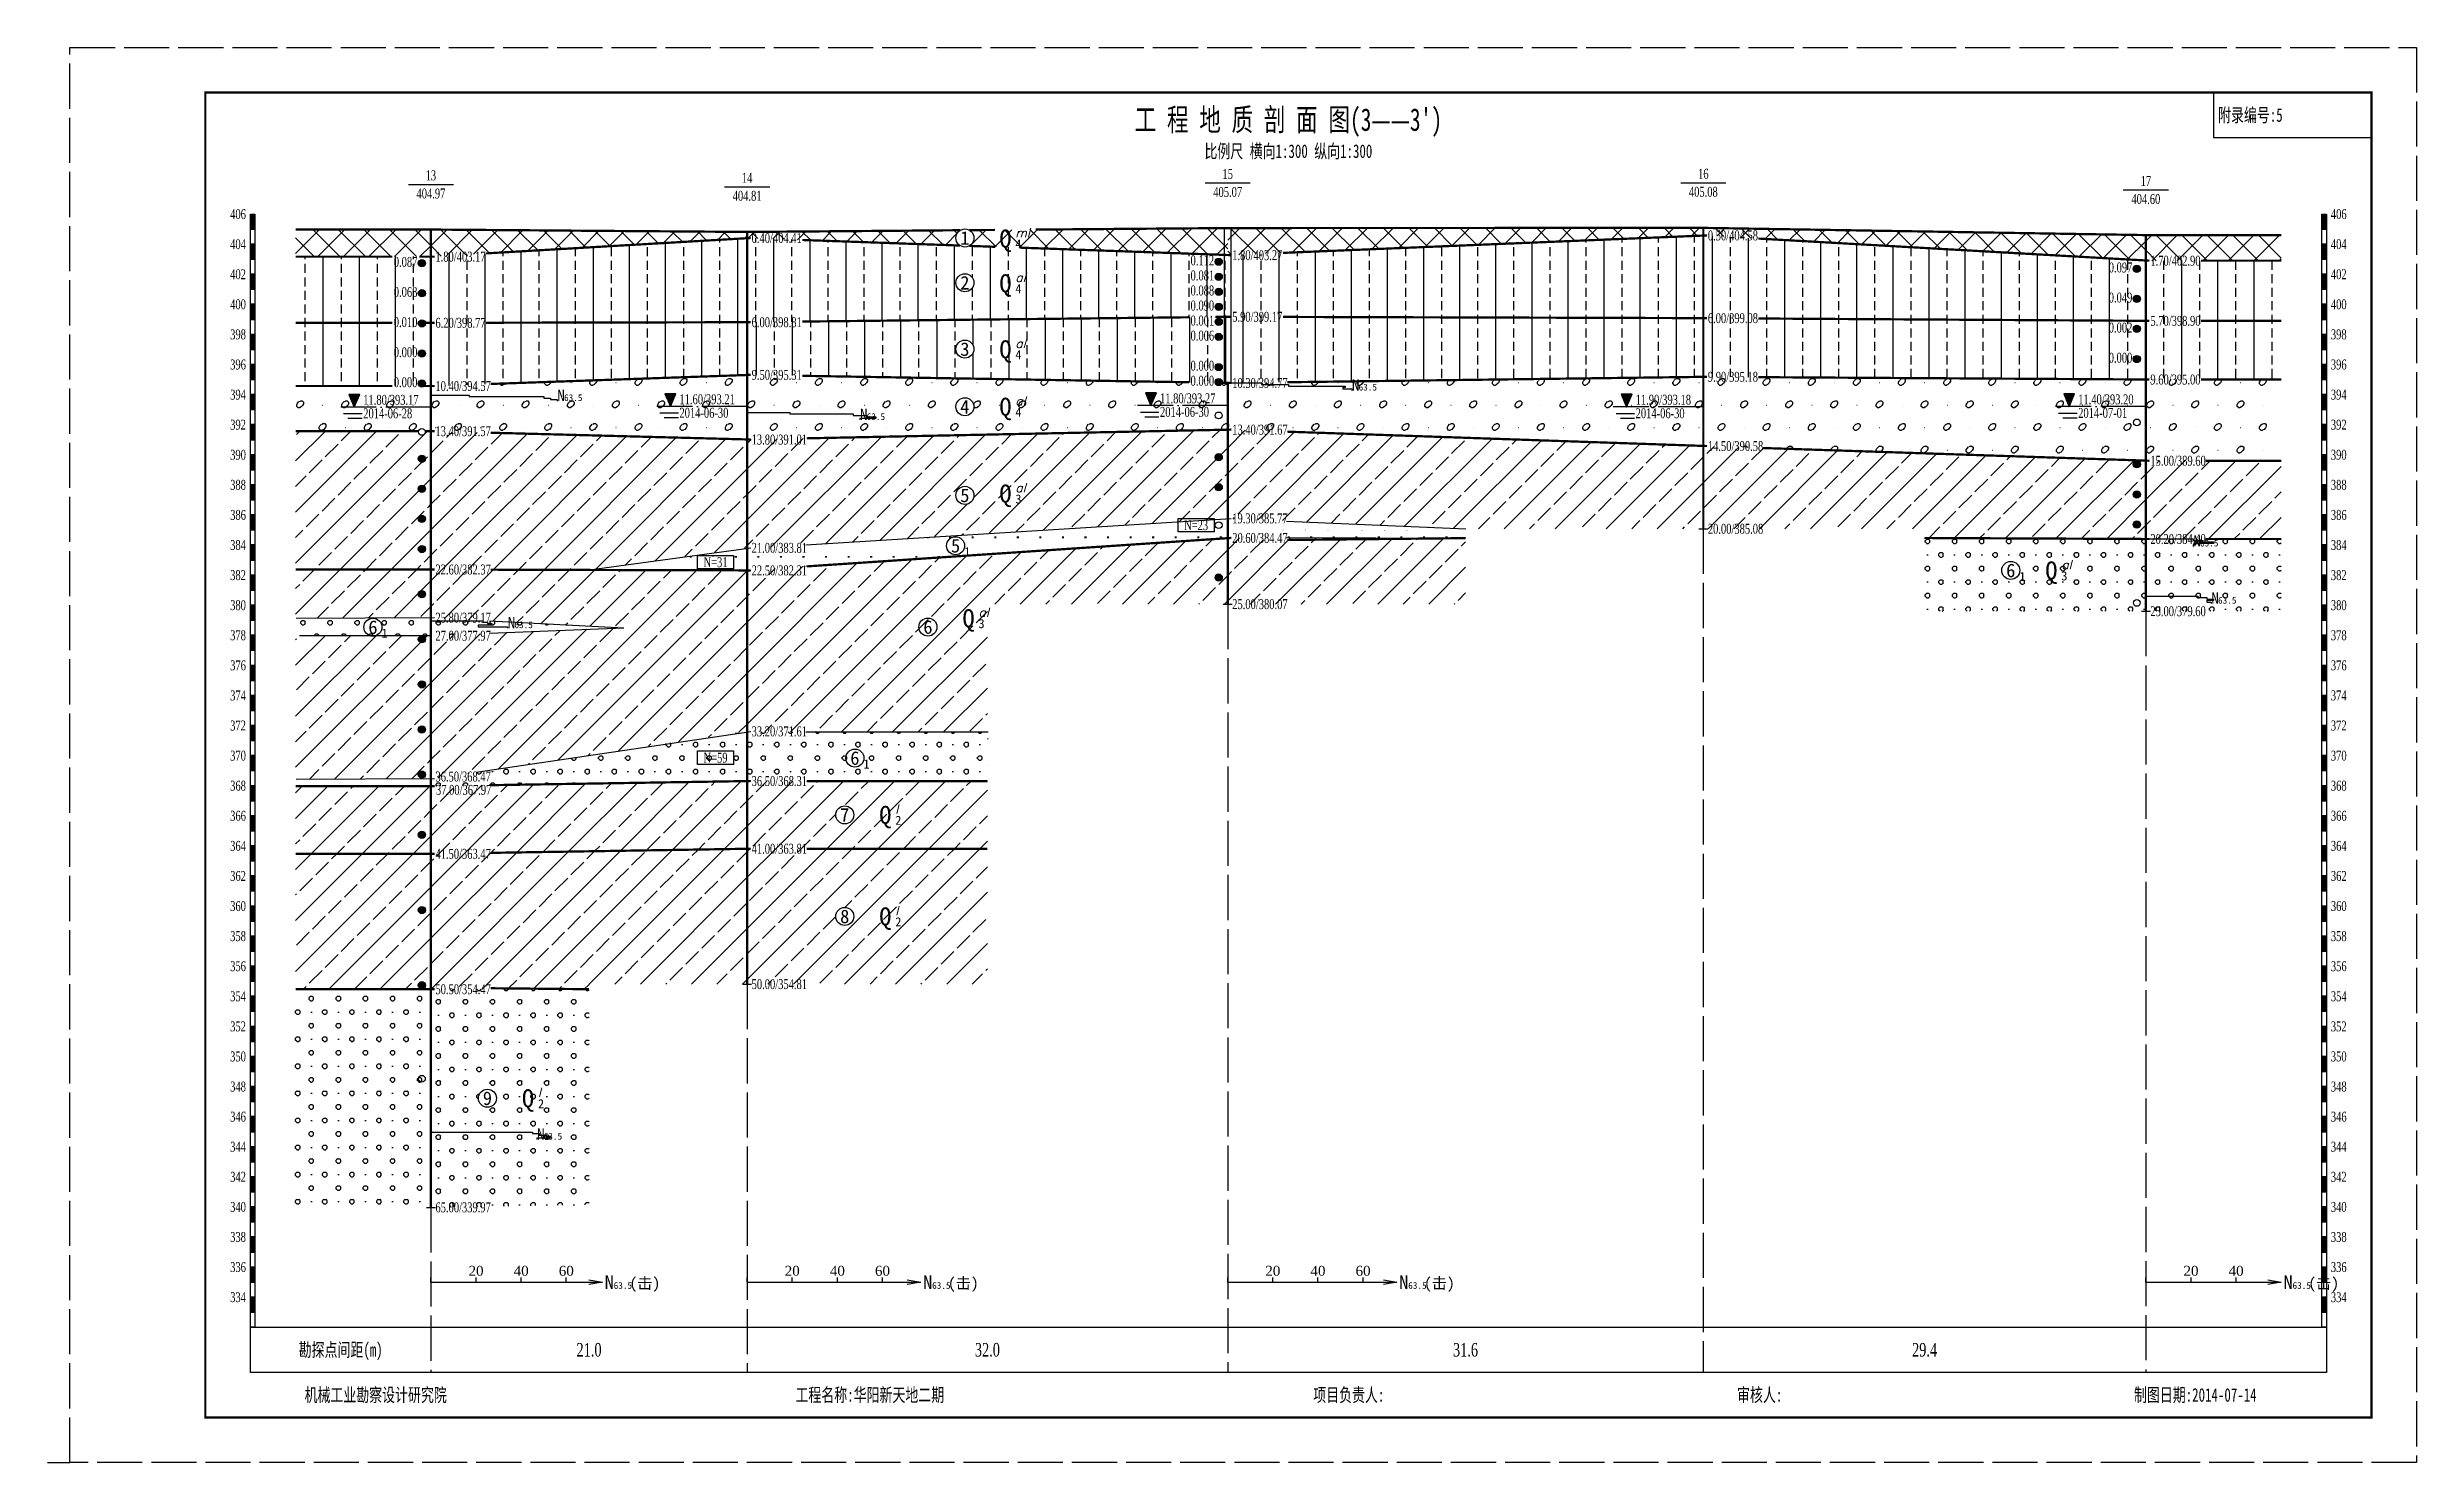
# Model space of a CAD drawing. Header units: millimetres. Extents: x -30 to 2967, y -786 to 1322.
# Drawn here: x 1951 to 2476, y -219 to 95 of the extents above; entities that cross this region are included whole.
import ezdxf
from ezdxf.enums import TextEntityAlignment as Align

# ---------------------------------------------------------------- set-up
doc = ezdxf.new("R2010")
doc.units = ezdxf.units.MM
doc.linetypes.add('SWX', pattern=[12, 10, -1, 0, -1])
doc.linetypes.add('XX', pattern=[12, 10, -2])
doc.layers.add('DXSW', color=7, linetype='Continuous')
doc.layers.add('MASKTEXT', color=7, linetype='Continuous')
doc.styles.add('Dzcd', font='TIMES.TTF')
doc.styles.add('DzSl', font='italic__.ttf')
doc.styles.get("Standard").update_dxf_attribs({"font": 'SimSun.ttf'})
pattern_1 = [(0, (2035.854, -1295.3008), (2.5, 4.33), [0, -5]), (0, (2035.954, -1295.3008), (2.5, 4.33), [0, -5]), (0, (2035.854, -1295.2008), (2.5, 4.33), [0, -5]), (0, (2035.954, -1295.2008), (2.5, 4.33), [0, -5])]
pattern_2 = [(0, (0.293, 0), (3, 3), [0.4142, -5.5858]), (0, (0.293, 1), (3, 3), [0.4142, -5.5858]), (90, (0, 0.293), (-3, 3), [0.4142, -5.5858]), (90, (1, 0.293), (-3, 3), [0.4142, -5.5858]), (45, (0.707, 0), (-3.000042, 3.000042), [0.4142, -3.8285]), (45, (0, 0.707), (-3.000042, 3.000042), [0.4142, -3.8285]), (135, (0.293, 0), (-3.000042, -3.000042), [0.4142, -3.8285]), (135, (1, 0.707), (-3.000042, -3.000042), [0.4142, -3.8285]), (0, (3.5, 0.5), (0, 6), [0, -6])]
pattern_3 = [(45, (2035.854, -1295.3008), (-2.828427, 2.828427), []), (315, (2035.854, -1295.3008), (2.828427, 2.828427), [])]
pattern_4 = [(90, (2035.854, -1295.301), (-8, 5e-16), [2, -1]), (90, (2039.854, -1295.301), (-8, 5e-16), [])]
pattern_5 = [(0, (2036.368, -1294.862), (5, 5), [0.3756, -9.6244]), (0, (2036.9246, -1293.383), (5, 5), [0.3798, -9.6202]), (135, (2036.368, -1294.862), (-5.000023, -5.000023), [0.3906, -6.6804]), (315, (2037.3044, -1293.383), (5.000023, 5.000023), [0.3828, -6.6883]), (90, (2036.0916, -1294.5856), (-5, 5), [0.377, -9.623]), (270, (2037.575, -1293.6537), (5, -5), [0.3751, -9.6249]), (45, (2036.249, -1293.8944), (-5.000023, 5.000023), [0.492, -6.5791]), (225, (2037.401, -1294.3756), (5.000023, -5.000023), [0.4449, -6.6262]), (63.4348, (2036.092, -1294.209), (-10.000075, -6e-05), [0.3513, -22.0094]), (243.4348, (2037.575, -1294.028), (10.000075, 6e-05), [0.3886, -21.9721]), (63.4348, (2041.092, -1289.209), (-10.000075, -6e-05), [0.3513, -22.0094]), (243.4348, (2042.575, -1289.028), (10.000075, 6e-05), [0.3886, -21.9721]), (63.4348, (2046.092, -1284.209), (-10.000075, -6e-05), [0.3513, -22.0094]), (243.4348, (2047.575, -1284.028), (10.000075, 6e-05), [0.3886, -21.9721]), (63.4348, (2051.092, -1279.209), (-10.000075, -6e-05), [0.3513, -22.0094]), (243.4348, (2052.575, -1279.028), (10.000075, 6e-05), [0.3886, -21.9721]), (26.5659, (2036.5966, -1293.5465), (-9.998806, 0.000297), [0.3657, -21.9937]), (206.5659, (2037.0867, -1294.69), (9.999964, 0.000282), [0.3838, -21.9769]), (26.5659, (2041.5966, -1288.5465), (-9.998806, 0.000297), [0.3657, -21.9937]), (206.5659, (2042.0867, -1289.69), (9.999964, 0.000282), [0.3838, -21.9769]), (0, (2041.849, -1294.288), (0, 10), [0.05, -9.95]), (0, (2046.849, -1289.288), (0, 10), [0.05, -9.95])]
pattern_6 = [(45, (0, 0), (-5.656854, 5.656854), []), (45, (5.657, 0), (-2.828427, 8.485281), [4, -1])]
pattern_7 = [(90, (0, 0), (-8, 5e-16), [2, -1]), (90, (4, 0), (-8, 5e-16), [])]

msp = doc.modelspace()

# ---------------------------------------------------------------- texts
at = {"width": 0.7}
for s, height, p in [("工 程 地 质 剖 面 图(3——3')", 5, (2225.87, 78.97)), ('比例尺 横向1:300 纵向1:300', 3, (2225.87, 71.97)), ('勘探点间距(m)', 3, (2015.85, -193.63))]:
    msp.add_text(s, height=height, dxfattribs=at).set_placement(p, align=Align.MIDDLE_CENTER)
for s, p in [('附录编号:5', (2431.89, 79.97)), ('机械工业勘察设计研究院', (2007.85, -203.63)), ('工程名称:华阳新天地二期', (2116.64, -203.63)), ('项目负责人:', (2231.38, -203.63)), ('审核人:', (2325.3, -203.63)), ('制图日期:2014-07-14', (2413.26, -203.63))]:
    msp.add_text(s, height=3, dxfattribs=at).set_placement(p, align=Align.MIDDLE_LEFT)
at = {"style": 'Dzcd', "width": 0.7}
for s, height, p in [('404.97', 2.2, (2035.85, 62.6)), ('13', 2.2, (2035.85, 66.6)), ('404.81', 2.2, (2105.92, 62.07)), ('14', 2.2, (2105.92, 66.07)), ('405.07', 2.2, (2212.42, 62.93)), ('15', 2.2, (2212.42, 66.93)), ('405.08', 2.2, (2317.82, 62.97)), ('16', 2.2, (2317.82, 66.97)), ('17', 2.2, (2415.89, 65.37)), ('404.60', 2.2, (2415.89, 61.37)), ('21.0', 3, (2070.89, -193.63)), ('32.0', 3, (2159.17, -193.63)), ('31.6', 3, (2265.12, -193.63)), ('29.4', 3, (2366.85, -193.63))]:
    msp.add_text(s, height=height, dxfattribs=at).set_placement(p, align=Align.MIDDLE_CENTER)
for s, p in [('406', (1994.85, 58.03)), ('404', (1994.85, 51.37)), ('402', (1994.85, 44.7)), ('400', (1994.85, 38.03)), ('398', (1994.85, 31.37)), ('396', (1994.85, 24.7)), ('394', (1994.85, 18.03)), ('392', (1994.85, 11.37)), ('390', (1994.85, 4.7)), ('388', (1994.85, -1.97)), ('386', (1994.85, -8.63)), ('384', (1994.85, -15.3)), ('382', (1994.85, -21.97)), ('380', (1994.85, -28.63)), ('378', (1994.85, -35.3)), ('376', (1994.85, -41.97)), ('374', (1994.85, -48.63)), ('372', (1994.85, -55.3)), ('370', (1994.85, -61.97)), ('368', (1994.85, -68.63)), ('366', (1994.85, -75.3)), ('364', (1994.85, -81.97)), ('362', (1994.85, -88.63)), ('360', (1994.85, -95.3)), ('358', (1994.85, -101.97)), ('356', (1994.85, -108.63)), ('354', (1994.85, -115.3)), ('352', (1994.85, -121.97)), ('350', (1994.85, -128.63)), ('348', (1994.85, -135.3)), ('346', (1994.85, -141.97)), ('344', (1994.85, -148.63)), ('342', (1994.85, -155.3)), ('340', (1994.85, -161.97)), ('338', (1994.85, -168.63)), ('336', (1994.85, -175.3)), ('334', (1994.85, -181.97))]:
    msp.add_text(s, height=2.2, dxfattribs=at).set_placement(p, align=Align.MIDDLE_RIGHT)
for s, p in [('406', (2456.89, 58.03)), ('404', (2456.89, 51.37)), ('402', (2456.89, 44.7)), ('400', (2456.89, 38.03)), ('398', (2456.89, 31.37)), ('10.30/394.77', (2213.42, 20.6)), ('396', (2456.89, 24.7)), ('394', (2456.89, 18.03)), ('392', (2456.89, 11.37)), ('390', (2456.89, 4.7)), ('388', (2456.89, -1.97)), ('386', (2456.89, -8.63)), ('20.00/385.08', (2318.82, -11.7)), ('384', (2456.89, -15.3)), ('382', (2456.89, -21.97)), ('25.00/380.07', (2213.42, -28.4)), ('25.00/379.60', (2416.89, -29.97)), ('380', (2456.89, -28.63)), ('378', (2456.89, -35.3)), ('376', (2456.89, -41.97)), ('374', (2456.89, -48.63)), ('372', (2456.89, -55.3)), ('370', (2456.89, -61.97)), ('368', (2456.89, -68.63)), ('366', (2456.89, -75.3)), ('364', (2456.89, -81.97)), ('362', (2456.89, -88.63)), ('360', (2456.89, -95.3)), ('358', (2456.89, -101.97)), ('356', (2456.89, -108.63)), ('50.00/354.81', (2106.92, -112.6)), ('354', (2456.89, -115.3)), ('352', (2456.89, -121.97)), ('350', (2456.89, -128.63)), ('348', (2456.89, -135.3)), ('346', (2456.89, -141.97)), ('344', (2456.89, -148.63)), ('342', (2456.89, -155.3)), ('65.00/339.97', (2036.85, -162.07)), ('340', (2456.89, -161.97)), ('338', (2456.89, -168.63)), ('336', (2456.89, -175.3)), ('334', (2456.89, -181.97))]:
    msp.add_text(s, height=2.2, dxfattribs=at).set_placement(p, align=Align.MIDDLE_LEFT)
for s, p in [('1', (2154.17, 52.73)), ('2', (2154.17, 42.81)), ('3', (2154.17, 28.1)), ('4', (2154.17, 15.32)), ('5', (2154.17, -4.3)), ('5', (2152.11, -15.46)), ('6', (2385.95, -20.94)), ('6', (2023, -33.51)), ('6', (2145.99, -33.48)), ('6', (2129.8, -62.51)), ('7', (2127.55, -75.1)), ('8', (2127.55, -97.6)), ('9', (2048.37, -137.9))]:
    msp.add_text(s, height=3).set_placement(p, align=Align.MIDDLE_CENTER)
at = {"color": 1}
for s, height, p in [('N', 2.5, (2239.92, 18.93)), ('N', 2.5, (2063.85, 16.6)), ('63.5', 1.5, (2065.35, 16.6)), ('63.5', 1.5, (2241.42, 18.93)), ('N', 2.5, (2130.92, 12.4)), ('63.5', 1.5, (2132.42, 12.4)), ('N', 2.5, (2426.39, -15.63)), ('63.5', 1.5, (2427.89, -15.63)), ('N', 2.5, (2430.39, -28.3)), ('N', 2.5, (2052.85, -33.73)), ('63.5', 1.5, (2431.89, -28.3)), ('63.5', 1.5, (2054.35, -33.73)), ('N', 2.5, (2059.35, -147.07)), ('63.5', 1.5, (2060.85, -147.07))]:
    msp.add_text(s, height=height, dxfattribs=at).set_placement(p)
at = {"style": 'Dzcd'}
for s, p in [('20', (2045.85, -176.13)), ('40', (2055.85, -176.13)), ('60', (2065.85, -176.13)), ('20', (2115.92, -176.13)), ('40', (2125.92, -176.13)), ('60', (2135.92, -176.13)), ('20', (2222.42, -176.13)), ('40', (2232.42, -176.13)), ('60', (2242.42, -176.13)), ('20', (2425.89, -176.13)), ('40', (2435.89, -176.13))]:
    msp.add_text(s, height=2.2, dxfattribs=at).set_placement(p, align=Align.MIDDLE_CENTER)
for s, height, p in [('N', 3, (2074.35, -180.13)), ('(击)', 2.5, (2079.85, -180.13)), ('N', 3, (2144.92, -180.13)), ('(击)', 2.5, (2150.42, -180.13)), ('N', 3, (2250.42, -180.13)), ('(击)', 2.5, (2255.92, -180.13)), ('N', 3, (2446.39, -180.13)), ('(击)', 2.5, (2451.89, -180.13)), ('63.5', 1.5, (2076.35, -180.13)), ('63.5', 1.5, (2146.92, -180.13)), ('63.5', 1.5, (2252.42, -180.13)), ('63.5', 1.5, (2448.39, -180.13))]:
    msp.add_text(s, height=height).set_placement(p)
at = {"layer": 'MASKTEXT', "style": 'Dzcd', "width": 0.7}
for s, p in [('0.40/404.41', (2106.92, 52.73)), ('0.50/404.58', (2318.82, 53.3)), ('1.80/403.17', (2036.85, 48.6)), ('1.80/403.27', (2213.42, 48.93)), ('1.70/402.90', (2416.89, 47.7)), ('6.20/398.77', (2036.85, 33.93)), ('6.00/398.81', (2106.92, 34.07)), ('5.90/399.17', (2213.42, 35.27)), ('6.00/399.08', (2318.82, 34.97)), ('5.70/398.90', (2416.89, 34.37)), ('10.40/394.57', (2036.85, 19.93)), ('9.50/395.31', (2106.92, 22.4)), ('10.30/394.77', (2213.42, 20.6)), ('9.90/395.18', (2318.82, 21.97)), ('9.60/395.00', (2416.89, 21.37)), ('13.40/391.57', (2036.85, 9.93)), ('13.40/391.67', (2213.42, 10.27)), ('13.80/391.01', (2106.92, 8.07)), ('14.50/390.58', (2318.82, 6.63)), ('15.00/389.60', (2416.89, 3.37)), ('19.30/385.77', (2213.42, -9.4)), ('21.00/383.81', (2106.92, -15.93)), ('20.60/384.47', (2213.42, -13.73)), ('20.20/384.40', (2416.89, -13.97)), ('22.60/382.37', (2036.85, -20.73)), ('22.50/382.31', (2106.92, -20.93)), ('25.80/379.17', (2036.85, -31.4)), ('27.00/377.97', (2036.85, -35.4)), ('33.20/371.61', (2106.92, -56.6)), ('36.50/368.47', (2036.85, -66.6)), ('36.50/368.31', (2106.92, -67.6)), ('37.00/367.97', (2036.97, -69.56)), ('41.50/363.47', (2036.85, -83.73)), ('41.00/363.81', (2106.92, -82.6)), ('50.50/354.47', (2036.85, -113.73))]:
    msp.add_text(s, height=2.2, dxfattribs=at).set_placement(p, align=Align.MIDDLE_LEFT)
at = {"layer": 'MASKTEXT'}
for p in [(2163.17, 52.61), (2163.17, 42.7), (2163.17, 28.07), (2163.17, 15.34), (2163.17, -3.9), (2394.95, -20.94), (2154.99, -31.52), (2136.55, -75.1), (2136.55, -97.6), (2057.37, -137.9)]:
    msp.add_text('Q', height=4, dxfattribs=at).set_placement(p, align=Align.MIDDLE_CENTER)
at = {"layer": 'MASKTEXT', "style": 'DzSl'}
for s, p in [('ml', (2165.37, 52.91)), ('al', (2165.37, 43)), ('al', (2165.37, 28.37)), ('al', (2165.37, 15.64)), ('al', (2165.37, -3.6)), ('al', (2397.15, -20.64)), ('al', (2157.19, -31.22)), ('l', (2138.75, -74.8)), ('l', (2138.75, -97.3)), ('l', (2059.57, -137.6))]:
    msp.add_text(s, height=2, dxfattribs=at).set_placement(p)
at = {"layer": 'MASKTEXT', "style": 'Dzcd', "width": 0.7}
for s, p in [('0.087', (2032.85, 46.33)), ('0.112', (2209.42, 46.67)), ('0.097', (2412.89, 45.1)), ('0.081', (2209.42, 43.33)), ('0.088', (2209.42, 40)), ('0.068', (2032.85, 39.67)), ('0.090', (2209.42, 36.67)), ('0.049', (2412.89, 38.43)), ('0.010', (2032.85, 33)), ('0.001', (2209.42, 33.33)), ('0.006', (2209.42, 30)), ('0.002', (2412.89, 31.77)), ('0.000', (2032.85, 26.33)), ('0.000', (2412.89, 25.1)), ('0.000', (2032.85, 19.67)), ('0.000', (2209.42, 23.33)), ('0.000', (2209.42, 20))]:
    msp.add_text(s, height=2.2, dxfattribs=at).set_placement(p, align=Align.RIGHT)
at = {"layer": 'MASKTEXT'}
for s, p in [('4', (2165.37, 50.41)), ('4', (2165.37, 40.5)), ('4', (2165.37, 25.87)), ('4', (2165.37, 13.14)), ('3', (2165.37, -6.1)), ('1', (2154.02, -17.79)), ('1', (2387.86, -23.27)), ('3', (2397.15, -23.14)), ('1', (2024.91, -35.84)), ('3', (2157.19, -33.72)), ('1', (2131.7, -64.84)), ('2', (2138.75, -77.3)), ('2', (2138.75, -99.8)), ('2', (2059.57, -140.1))]:
    msp.add_text(s, height=2, dxfattribs=at).set_placement(p)
at = {"layer": 'MASKTEXT', "style": 'Dzcd', "width": 0.7}
for s, p in [('11.80/393.17', (2020.85, 15.77)), ('11.60/393.21', (2090.92, 15.9)), ('11.80/393.27', (2197.42, 16.1)), ('11.90/393.18', (2302.82, 15.8)), ('11.40/393.20', (2400.89, 15.87)), ('2014-06-28', (2020.85, 12.77)), ('2014-06-30', (2090.92, 12.9)), ('2014-06-30', (2197.42, 13.1)), ('2014-06-30', (2302.82, 12.8)), ('2014-07-01', (2400.89, 12.87))]:
    msp.add_text(s, height=2.2, dxfattribs=at).set_placement(p)
for s, p in [('N=23', (2205.42, -10.9)), ('N=31', (2098.92, -19.1)), ('N=59', (2098.92, -62.43))]:
    msp.add_text(s, height=2.2, dxfattribs=at).set_placement(p, align=Align.MIDDLE_CENTER)

# ---------------------------------------------------------------- blocks, each defined once
blk = doc.blocks.new('TL_YZY')
h = blk.add_hatch(color=256)
edge = h.paths.add_edge_path()
edge.add_arc((0, -0.79), 0.8, 0, 360)
blk.add_circle((0, -0.79), 0.8)
blk = doc.blocks.new('TL_BGN')
blk.add_lwpolyline([(-8, 0), (0, 0), (0, -3), (-8, -3)], close=True)
blk = doc.blocks.new('TL_RDY')
blk.add_circle((0, -1.51), 0.75)
blk = doc.blocks.new('tl_shw')
blk.add_hatch(color=256).paths.add_polyline_path([(1.21, 2.81), (-1.21, 2.81), (0, -0.04)])
for p, q in [((-2.35, -1.44), (1.77, -1.44)), ((1.77, -2.55), (-1.39, -2.55))]:
    blk.add_line(p, q)
at = {"flags": 128}
blk.add_lwpolyline([(1.21, 2.81), (-1.21, 2.81), (0, -0.04)], close=True, dxfattribs=at)

# ---------------------------------------------------------------- hatches: boundary and pattern name
for points in [[(1995.85, 54.7), (1995.85, 58.03), (1996.85, 58.03), (1996.85, 54.7)], [(2454.89, 54.7), (2454.89, 58.03), (2455.89, 58.03), (2455.89, 54.7)], [(1995.85, 48.03), (1995.85, 51.37), (1996.85, 51.37), (1996.85, 48.03)], [(2454.89, 48.03), (2454.89, 51.37), (2455.89, 51.37), (2455.89, 48.03)], [(1995.85, 41.37), (1995.85, 44.7), (1996.85, 44.7), (1996.85, 41.37)], [(2454.89, 41.37), (2454.89, 44.7), (2455.89, 44.7), (2455.89, 41.37)], [(1995.85, 34.7), (1995.85, 38.03), (1996.85, 38.03), (1996.85, 34.7)], [(2454.89, 34.7), (2454.89, 38.03), (2455.89, 38.03), (2455.89, 34.7)], [(1995.85, 28.03), (1995.85, 31.37), (1996.85, 31.37), (1996.85, 28.03)], [(2454.89, 28.03), (2454.89, 31.37), (2455.89, 31.37), (2455.89, 28.03)], [(1995.85, 21.37), (1995.85, 24.7), (1996.85, 24.7), (1996.85, 21.37)], [(2454.89, 21.37), (2454.89, 24.7), (2455.89, 24.7), (2455.89, 21.37)], [(1995.85, 14.7), (1995.85, 18.03), (1996.85, 18.03), (1996.85, 14.7)], [(2454.89, 14.7), (2454.89, 18.03), (2455.89, 18.03), (2455.89, 14.7)], [(1995.85, 8.03), (1995.85, 11.37), (1996.85, 11.37), (1996.85, 8.03)], [(2454.89, 8.03), (2454.89, 11.37), (2455.89, 11.37), (2455.89, 8.03)], [(1995.85, 1.37), (1995.85, 4.7), (1996.85, 4.7), (1996.85, 1.37)], [(2454.89, 1.37), (2454.89, 4.7), (2455.89, 4.7), (2455.89, 1.37)], [(1995.85, -5.3), (1995.85, -1.97), (1996.85, -1.97), (1996.85, -5.3)], [(2454.89, -5.3), (2454.89, -1.97), (2455.89, -1.97), (2455.89, -5.3)], [(1995.85, -11.97), (1995.85, -8.63), (1996.85, -8.63), (1996.85, -11.97)], [(2454.89, -11.97), (2454.89, -8.63), (2455.89, -8.63), (2455.89, -11.97)], [(1995.85, -18.63), (1995.85, -15.3), (1996.85, -15.3), (1996.85, -18.63)], [(2454.89, -18.63), (2454.89, -15.3), (2455.89, -15.3), (2455.89, -18.63)], [(1995.85, -25.3), (1995.85, -21.97), (1996.85, -21.97), (1996.85, -25.3)], [(2454.89, -25.3), (2454.89, -21.97), (2455.89, -21.97), (2455.89, -25.3)], [(1995.85, -31.97), (1995.85, -28.63), (1996.85, -28.63), (1996.85, -31.97)], [(2454.89, -31.97), (2454.89, -28.63), (2455.89, -28.63), (2455.89, -31.97)], [(1995.85, -38.63), (1995.85, -35.3), (1996.85, -35.3), (1996.85, -38.63)], [(2454.89, -38.63), (2454.89, -35.3), (2455.89, -35.3), (2455.89, -38.63)], [(1995.85, -45.3), (1995.85, -41.97), (1996.85, -41.97), (1996.85, -45.3)], [(2454.89, -45.3), (2454.89, -41.97), (2455.89, -41.97), (2455.89, -45.3)], [(1995.85, -51.97), (1995.85, -48.63), (1996.85, -48.63), (1996.85, -51.97)], [(2454.89, -51.97), (2454.89, -48.63), (2455.89, -48.63), (2455.89, -51.97)], [(1995.85, -58.63), (1995.85, -55.3), (1996.85, -55.3), (1996.85, -58.63)], [(2454.89, -58.63), (2454.89, -55.3), (2455.89, -55.3), (2455.89, -58.63)], [(1995.85, -65.3), (1995.85, -61.97), (1996.85, -61.97), (1996.85, -65.3)], [(2454.89, -65.3), (2454.89, -61.97), (2455.89, -61.97), (2455.89, -65.3)], [(1995.85, -71.97), (1995.85, -68.63), (1996.85, -68.63), (1996.85, -71.97)], [(2454.89, -71.97), (2454.89, -68.63), (2455.89, -68.63), (2455.89, -71.97)], [(1995.85, -78.63), (1995.85, -75.3), (1996.85, -75.3), (1996.85, -78.63)], [(2454.89, -78.63), (2454.89, -75.3), (2455.89, -75.3), (2455.89, -78.63)], [(1995.85, -85.3), (1995.85, -81.97), (1996.85, -81.97), (1996.85, -85.3)], [(2454.89, -85.3), (2454.89, -81.97), (2455.89, -81.97), (2455.89, -85.3)], [(1995.85, -91.97), (1995.85, -88.63), (1996.85, -88.63), (1996.85, -91.97)], [(2454.89, -91.97), (2454.89, -88.63), (2455.89, -88.63), (2455.89, -91.97)], [(1995.85, -98.63), (1995.85, -95.3), (1996.85, -95.3), (1996.85, -98.63)], [(2454.89, -98.63), (2454.89, -95.3), (2455.89, -95.3), (2455.89, -98.63)], [(1995.85, -105.3), (1995.85, -101.97), (1996.85, -101.97), (1996.85, -105.3)], [(2454.89, -105.3), (2454.89, -101.97), (2455.89, -101.97), (2455.89, -105.3)], [(1995.85, -111.97), (1995.85, -108.63), (1996.85, -108.63), (1996.85, -111.97)], [(2454.89, -111.97), (2454.89, -108.63), (2455.89, -108.63), (2455.89, -111.97)], [(1995.85, -118.63), (1995.85, -115.3), (1996.85, -115.3), (1996.85, -118.63)], [(2454.89, -118.63), (2454.89, -115.3), (2455.89, -115.3), (2455.89, -118.63)], [(1995.85, -125.3), (1995.85, -121.97), (1996.85, -121.97), (1996.85, -125.3)], [(2454.89, -125.3), (2454.89, -121.97), (2455.89, -121.97), (2455.89, -125.3)], [(1995.85, -131.97), (1995.85, -128.63), (1996.85, -128.63), (1996.85, -131.97)], [(2454.89, -131.97), (2454.89, -128.63), (2455.89, -128.63), (2455.89, -131.97)], [(1995.85, -138.63), (1995.85, -135.3), (1996.85, -135.3), (1996.85, -138.63)], [(2454.89, -138.63), (2454.89, -135.3), (2455.89, -135.3), (2455.89, -138.63)], [(1995.85, -145.3), (1995.85, -141.97), (1996.85, -141.97), (1996.85, -145.3)], [(2454.89, -145.3), (2454.89, -141.97), (2455.89, -141.97), (2455.89, -145.3)], [(1995.85, -151.97), (1995.85, -148.63), (1996.85, -148.63), (1996.85, -151.97)], [(2454.89, -151.97), (2454.89, -148.63), (2455.89, -148.63), (2455.89, -151.97)], [(1995.85, -158.63), (1995.85, -155.3), (1996.85, -155.3), (1996.85, -158.63)], [(2454.89, -158.63), (2454.89, -155.3), (2455.89, -155.3), (2455.89, -158.63)], [(1995.85, -165.3), (1995.85, -161.97), (1996.85, -161.97), (1996.85, -165.3)], [(2454.89, -165.3), (2454.89, -161.97), (2455.89, -161.97), (2455.89, -165.3)], [(1995.85, -171.97), (1995.85, -168.63), (1996.85, -168.63), (1996.85, -171.97)], [(2454.89, -171.97), (2454.89, -168.63), (2455.89, -168.63), (2455.89, -171.97)], [(1995.85, -178.63), (1995.85, -175.3), (1996.85, -175.3), (1996.85, -178.63)], [(2454.89, -178.63), (2454.89, -175.3), (2455.89, -175.3), (2455.89, -178.63)], [(1995.85, -185.3), (1995.85, -181.97), (1996.85, -181.97), (1996.85, -185.3)], [(2454.89, -185.3), (2454.89, -181.97), (2455.89, -181.97), (2455.89, -185.3)]]:
    msp.add_hatch(color=256).paths.add_polyline_path(points)
h = msp.add_hatch()
h.set_pattern_fill('素填土', color=256, style=0)
h.set_pattern_definition(pattern_3)
h.paths.add_polyline_path([(2005.85, 54.6), (2035.85, 54.6), (2035.85, 48.6), (2005.85, 48.6)])
h = msp.add_hatch()
h.set_pattern_fill('素填土', color=256, style=0)
h.set_pattern_definition(pattern_3)
h.paths.add_polyline_path([(2035.85, 54.6), (2105.92, 54.07), (2105.92, 52.73), (2035.85, 48.6)])
h.paths.add_polyline_path([(2036.28, 46.88), (2048.29, 46.88), (2048.29, 50.33), (2036.28, 50.33)], flags=9)
h = msp.add_hatch()
h.set_pattern_fill('黄土状粉质粘土', color=256, style=0)
h.set_pattern_definition(pattern_4)
h.paths.add_polyline_path([(2035.85, 48.6), (2105.92, 52.73), (2105.92, 34.07), (2035.85, 33.93)])
h.paths.add_polyline_path([(2036.28, 46.88), (2048.29, 46.88), (2048.29, 50.33), (2036.28, 50.33)], flags=24)
h.paths.add_polyline_path([(2036.28, 32.21), (2048.29, 32.21), (2048.29, 35.66), (2036.28, 35.66)], flags=9)
h = msp.add_hatch()
h.set_pattern_fill('素填土', color=256, style=0)
h.set_pattern_definition([(45, (0, 0), (-2.828427, 2.828427), []), (315, (0, 0), (2.828427, 2.828427), [])])
h.paths.add_polyline_path([(2105.92, 54.07), (2212.42, 54.93), (2212.42, 48.93), (2105.92, 52.73)])
edge = h.paths.add_edge_path(flags=16)
edge.add_arc((2154.17, 52.73), 2, 0, 360)
h.paths.add_polyline_path([(2160.65, 49.07), (2165.69, 49.07), (2165.69, 55.64), (2160.65, 55.64)], flags=25)
h.paths.add_polyline_path([(2164.87, 52.41), (2170.2, 52.41), (2170.2, 55.41), (2164.87, 55.41)], flags=24)
h.paths.add_polyline_path([(2106.35, 51.01), (2118.36, 51.01), (2118.36, 54.46), (2106.35, 54.46)], flags=25)
h.paths.add_polyline_path([(2164.87, 52.41), (2170.2, 52.41), (2170.2, 55.41), (2164.87, 55.41)], flags=9)
h.paths.add_polyline_path([(2164.89, 49.93), (2167.27, 49.93), (2167.27, 52.81), (2164.89, 52.81)], flags=24)
h.paths.add_polyline_path([(2160.65, 49.07), (2165.69, 49.07), (2165.69, 55.64), (2160.65, 55.64)], flags=25)
h = msp.add_hatch()
h.set_pattern_fill('黄土状粉质粘土', color=256, style=0)
h.set_pattern_definition(pattern_4)
h.paths.add_polyline_path([(2105.92, 52.73), (2212.42, 48.93), (2212.42, 35.27), (2105.92, 34.07)])
edge = h.paths.add_edge_path(flags=16)
edge.add_arc((2154.17, 42.81), 2, 0, 360)
h.paths.add_polyline_path([(2203.74, 46.06), (2209.98, 46.06), (2209.98, 49.42), (2203.74, 49.42)], flags=24)
h.paths.add_polyline_path([(2203.74, 42.73), (2209.98, 42.73), (2209.98, 46.09), (2203.74, 46.09)], flags=24)
h.paths.add_polyline_path([(2203.74, 39.39), (2209.98, 39.39), (2209.98, 42.75), (2203.74, 42.75)], flags=24)
h.paths.add_polyline_path([(2203.74, 36.06), (2209.98, 36.06), (2209.98, 39.42), (2203.74, 39.42)], flags=24)
h.paths.add_polyline_path([(2164.89, 49.93), (2167.27, 49.93), (2167.27, 52.81), (2164.89, 52.81)], flags=9)
h.paths.add_polyline_path([(2160.65, 39.16), (2165.69, 39.16), (2165.69, 45.73), (2160.65, 45.73)], flags=24)
h.paths.add_polyline_path([(2164.89, 40.02), (2167.27, 40.02), (2167.27, 42.9), (2164.89, 42.9)], flags=24)
h.paths.add_polyline_path([(2164.87, 42.5), (2168.99, 42.5), (2168.99, 45.5), (2164.87, 45.5)], flags=24)
h.paths.add_polyline_path([(2106.35, 51.01), (2118.36, 51.01), (2118.36, 54.46), (2106.35, 54.46)], flags=9)
h.paths.add_polyline_path([(2106.35, 32.35), (2118.36, 32.35), (2118.36, 35.8), (2106.35, 35.8)], flags=9)
h = msp.add_hatch()
h.set_pattern_fill('素填土', color=256, style=0)
h.set_pattern_definition(pattern_3)
h.paths.add_polyline_path([(2212.42, 54.93), (2317.82, 54.97), (2317.82, 53.3), (2212.42, 48.93)])
h.paths.add_polyline_path([(2212.85, 47.21), (2224.86, 47.21), (2224.86, 50.66), (2212.85, 50.66)], flags=9)
h = msp.add_hatch()
h.set_pattern_fill('黄土状粉质粘土', color=256, style=0)
h.set_pattern_definition(pattern_4)
h.paths.add_polyline_path([(2212.42, 48.93), (2317.82, 53.3), (2317.82, 34.97), (2212.42, 35.27)])
h.paths.add_polyline_path([(2212.85, 47.21), (2224.86, 47.21), (2224.86, 50.66), (2212.85, 50.66)], flags=24)
h.paths.add_polyline_path([(2212.85, 33.55), (2224.86, 33.55), (2224.86, 37), (2212.85, 37)], flags=9)
h = msp.add_hatch()
h.set_pattern_fill('素填土', color=256, style=0)
h.set_pattern_definition(pattern_3)
h.paths.add_polyline_path([(2317.82, 54.97), (2415.89, 53.37), (2415.89, 47.7), (2317.82, 53.3)])
h.paths.add_polyline_path([(2318.25, 51.58), (2330.26, 51.58), (2330.26, 55.03), (2318.25, 55.03)], flags=9)
h = msp.add_hatch()
h.set_pattern_fill('黄土状粉质粘土', color=256, style=0)
h.set_pattern_definition(pattern_4)
h.paths.add_polyline_path([(2317.82, 53.3), (2415.89, 47.7), (2415.89, 34.37), (2317.82, 34.97)])
h.paths.add_polyline_path([(2407.21, 44.49), (2413.45, 44.49), (2413.45, 47.85), (2407.21, 47.85)], flags=24)
h.paths.add_polyline_path([(2407.21, 37.83), (2413.45, 37.83), (2413.45, 41.19), (2407.21, 41.19)], flags=24)
h.paths.add_polyline_path([(2318.25, 51.58), (2330.26, 51.58), (2330.26, 55.03), (2318.25, 55.03)], flags=9)
h.paths.add_polyline_path([(2318.25, 33.25), (2330.26, 33.25), (2330.26, 36.7), (2318.25, 36.7)], flags=9)
h = msp.add_hatch()
h.set_pattern_fill('素填土', color=256, style=0)
h.set_pattern_definition(pattern_3)
h.paths.add_polyline_path([(2415.89, 53.37), (2445.89, 53.37), (2445.89, 47.7), (2415.89, 47.7)])
h.paths.add_polyline_path([(2416.31, 45.98), (2428.33, 45.98), (2428.33, 49.43), (2416.31, 49.43)], flags=9)
h = msp.add_hatch()
h.set_pattern_fill('黄土状粉质粘土', color=256, style=0)
h.set_pattern_definition(pattern_7)
h.paths.add_polyline_path([(2005.85, 48.6), (2035.85, 48.6), (2035.85, 33.93), (2005.85, 33.93)])
h.paths.add_polyline_path([(2027.18, 45.73), (2033.41, 45.73), (2033.41, 49.09), (2027.18, 49.09)], flags=9)
h.paths.add_polyline_path([(2027.18, 39.06), (2033.41, 39.06), (2033.41, 42.42), (2027.18, 42.42)], flags=24)
h.paths.add_polyline_path([(2027.18, 32.39), (2033.41, 32.39), (2033.41, 35.75), (2027.18, 35.75)], flags=9)
h = msp.add_hatch()
h.set_pattern_fill('黄土状粉质粘土', color=256, style=0)
h.set_pattern_definition(pattern_4)
h.paths.add_polyline_path([(2415.89, 47.7), (2445.89, 47.7), (2445.89, 34.37), (2415.89, 34.37)])
h.paths.add_polyline_path([(2416.31, 45.98), (2428.33, 45.98), (2428.33, 49.43), (2416.31, 49.43)], flags=9)
h.paths.add_polyline_path([(2416.31, 32.65), (2428.33, 32.65), (2428.33, 36.1), (2416.31, 36.1)], flags=9)
h = msp.add_hatch()
h.set_pattern_fill('黄土状粉质粘土', color=256, style=0)
h.set_pattern_definition(pattern_4)
h.paths.add_polyline_path([(2212.42, 35.27), (2317.82, 34.97), (2317.82, 21.97), (2212.42, 20.6)])
h.paths.add_polyline_path([(2212.85, 33.55), (2224.86, 33.55), (2224.86, 37), (2212.85, 37)], flags=9)
h.paths.add_polyline_path([(2212.85, 18.88), (2226, 18.88), (2226, 22.33), (2212.85, 22.33)], flags=9)
h = msp.add_hatch()
h.set_pattern_fill('黄土状粉质粘土', color=256, style=0)
h.set_pattern_definition(pattern_7)
h.paths.add_polyline_path([(2005.85, 33.93), (2035.85, 33.93), (2035.85, 19.93), (2005.85, 19.93)])
h.paths.add_polyline_path([(2027.18, 32.39), (2033.41, 32.39), (2033.41, 35.75), (2027.18, 35.75)], flags=9)
h.paths.add_polyline_path([(2027.18, 25.73), (2033.41, 25.73), (2033.41, 29.09), (2027.18, 29.09)], flags=24)
h.paths.add_polyline_path([(2027.18, 19.06), (2033.41, 19.06), (2033.41, 22.42), (2027.18, 22.42)], flags=9)
h = msp.add_hatch()
h.set_pattern_fill('黄土状粉质粘土', color=256, style=0)
h.set_pattern_definition(pattern_4)
h.paths.add_polyline_path([(2035.85, 33.93), (2105.92, 34.07), (2105.92, 22.4), (2035.85, 19.93)])
h.paths.add_polyline_path([(2036.28, 32.21), (2048.29, 32.21), (2048.29, 35.66), (2036.28, 35.66)], flags=9)
h.paths.add_polyline_path([(2036.28, 18.21), (2049.43, 18.21), (2049.43, 21.66), (2036.28, 21.66)], flags=9)
h = msp.add_hatch()
h.set_pattern_fill('黄土状粉质粘土', color=256, style=0)
h.set_pattern_definition(pattern_7)
h.paths.add_polyline_path([(2105.92, 34.07), (2212.42, 35.27), (2212.42, 20.6), (2105.92, 22.4)])
edge = h.paths.add_edge_path(flags=16)
edge.add_arc((2154.17, 28.1), 2, 0, 360)
h.paths.add_polyline_path([(2203.74, 32.73), (2209.98, 32.73), (2209.98, 36.09), (2203.74, 36.09)], flags=9)
h.paths.add_polyline_path([(2203.74, 29.39), (2209.98, 29.39), (2209.98, 32.75), (2203.74, 32.75)], flags=24)
h.paths.add_polyline_path([(2203.74, 22.73), (2209.98, 22.73), (2209.98, 26.09), (2203.74, 26.09)], flags=24)
h.paths.add_polyline_path([(2160.65, 24.53), (2165.69, 24.53), (2165.69, 31.1), (2160.65, 31.1)], flags=24)
h.paths.add_polyline_path([(2164.89, 25.39), (2167.27, 25.39), (2167.27, 28.28), (2164.89, 28.28)], flags=24)
h.paths.add_polyline_path([(2164.87, 27.87), (2168.99, 27.87), (2168.99, 30.87), (2164.87, 30.87)], flags=24)
h.paths.add_polyline_path([(2106.35, 32.35), (2118.36, 32.35), (2118.36, 35.8), (2106.35, 35.8)], flags=9)
h.paths.add_polyline_path([(2106.35, 20.68), (2118.36, 20.68), (2118.36, 24.13), (2106.35, 24.13)], flags=25)
h.paths.add_polyline_path([(2203.74, 19.39), (2209.98, 19.39), (2209.98, 22.75), (2203.74, 22.75)], flags=9)
h = msp.add_hatch()
h.set_pattern_fill('黄土状粉质粘土', color=256, style=0)
h.set_pattern_definition(pattern_4)
h.paths.add_polyline_path([(2317.82, 34.97), (2415.89, 34.37), (2415.89, 21.37), (2317.82, 21.97)])
h.paths.add_polyline_path([(2407.21, 31.16), (2413.45, 31.16), (2413.45, 34.52), (2407.21, 34.52)], flags=24)
h.paths.add_polyline_path([(2407.21, 24.49), (2413.45, 24.49), (2413.45, 27.85), (2407.21, 27.85)], flags=24)
h.paths.add_polyline_path([(2318.25, 33.25), (2330.26, 33.25), (2330.26, 36.7), (2318.25, 36.7)], flags=9)
h.paths.add_polyline_path([(2318.25, 20.25), (2330.26, 20.25), (2330.26, 23.7), (2318.25, 23.7)], flags=9)
h = msp.add_hatch()
h.set_pattern_fill('黄土状粉质粘土', color=256, style=0)
h.set_pattern_definition(pattern_4)
h.paths.add_polyline_path([(2415.89, 34.37), (2445.89, 34.37), (2445.89, 21.37), (2415.89, 21.37)])
h.paths.add_polyline_path([(2416.31, 32.65), (2428.33, 32.65), (2428.33, 36.1), (2416.31, 36.1)], flags=9)
h.paths.add_polyline_path([(2416.31, 19.65), (2428.33, 19.65), (2428.33, 23.1), (2416.31, 23.1)], flags=9)
h = msp.add_hatch()
h.set_pattern_fill('卵石', color=256, style=0)
h.set_pattern_definition(pattern_5)
h.paths.add_polyline_path([(2005.85, 19.93), (2035.85, 19.93), (2035.85, 9.93), (2005.85, 9.93)])
h.paths.add_polyline_path([(2027.18, 19.06), (2033.41, 19.06), (2033.41, 22.42), (2027.18, 22.42)], flags=9)
h.paths.add_polyline_path([(2020.28, 15.15), (2033.43, 15.15), (2033.43, 18.6), (2020.28, 18.6)], flags=24)
h.paths.add_polyline_path([(2020.3, 12.17), (2032.02, 12.17), (2032.02, 15.52), (2020.3, 15.52)], flags=24)
h = msp.add_hatch()
h.set_pattern_fill('卵石', color=256, style=0)
h.set_pattern_definition(pattern_5)
h.paths.add_polyline_path([(2035.85, 19.93), (2105.92, 22.4), (2105.92, 8.07), (2035.85, 9.93)])
h.paths.add_polyline_path([(2090.35, 15.28), (2103.5, 15.28), (2103.5, 18.73), (2090.35, 18.73)], flags=24)
h.paths.add_polyline_path([(2090.36, 12.3), (2102.09, 12.3), (2102.09, 15.65), (2090.36, 15.65)], flags=24)
h.paths.add_polyline_path([(2036.28, 18.21), (2049.43, 18.21), (2049.43, 21.66), (2036.28, 21.66)], flags=24)
h.paths.add_polyline_path([(2036.28, 8.21), (2049.43, 8.21), (2049.43, 11.66), (2036.28, 11.66)], flags=25)
h = msp.add_hatch()
h.set_pattern_fill('卵石', color=256, style=0)
h.set_pattern_definition(pattern_5)
h.paths.add_polyline_path([(2105.92, 22.4), (2212.42, 20.6), (2212.42, 10.27), (2105.92, 8.07)])
edge = h.paths.add_edge_path(flags=16)
edge.add_arc((2154.17, 15.32), 2, 0, 360)
h.paths.add_polyline_path([(2203.74, 19.39), (2209.98, 19.39), (2209.98, 22.75), (2203.74, 22.75)], flags=9)
h.paths.add_polyline_path([(2196.85, 15.48), (2210, 15.48), (2210, 18.93), (2196.85, 18.93)], flags=24)
h.paths.add_polyline_path([(2196.86, 12.5), (2208.59, 12.5), (2208.59, 15.85), (2196.86, 15.85)], flags=24)
h.paths.add_polyline_path([(2160.65, 11.8), (2165.69, 11.8), (2165.69, 18.37), (2160.65, 18.37)], flags=24)
h.paths.add_polyline_path([(2164.89, 12.66), (2167.27, 12.66), (2167.27, 15.54), (2164.89, 15.54)], flags=24)
h.paths.add_polyline_path([(2164.87, 15.14), (2168.99, 15.14), (2168.99, 18.14), (2164.87, 18.14)], flags=24)
h.paths.add_polyline_path([(2106.35, 20.68), (2118.36, 20.68), (2118.36, 24.13), (2106.35, 24.13)], flags=9)
h.paths.add_polyline_path([(2106.35, 6.35), (2119.5, 6.35), (2119.5, 9.8), (2106.35, 9.8)], flags=9)
h = msp.add_hatch()
h.set_pattern_fill('卵石', color=256, style=0)
h.set_pattern_definition(pattern_5)
h.paths.add_polyline_path([(2212.42, 20.6), (2317.82, 21.97), (2317.82, 6.63), (2212.42, 10.27)])
h.paths.add_polyline_path([(2302.25, 15.18), (2315.4, 15.18), (2315.4, 18.63), (2302.25, 18.63)], flags=24)
h.paths.add_polyline_path([(2302.26, 12.2), (2313.99, 12.2), (2313.99, 15.55), (2302.26, 15.55)], flags=24)
h.paths.add_polyline_path([(2212.85, 18.88), (2226, 18.88), (2226, 22.33), (2212.85, 22.33)], flags=9)
h.paths.add_polyline_path([(2212.85, 8.55), (2226, 8.55), (2226, 12), (2212.85, 12)], flags=25)
h = msp.add_hatch()
h.set_pattern_fill('卵石', color=256, style=0)
h.set_pattern_definition(pattern_5)
h.paths.add_polyline_path([(2317.82, 21.97), (2415.89, 21.37), (2415.89, 3.37), (2317.82, 6.63)])
h.paths.add_polyline_path([(2400.31, 15.25), (2413.46, 15.25), (2413.46, 18.7), (2400.31, 18.7)], flags=24)
h.paths.add_polyline_path([(2400.33, 12.26), (2412.06, 12.26), (2412.06, 15.62), (2400.33, 15.62)], flags=24)
h.paths.add_polyline_path([(2318.25, 20.25), (2330.26, 20.25), (2330.26, 23.7), (2318.25, 23.7)], flags=9)
h.paths.add_polyline_path([(2318.25, 4.91), (2331.4, 4.91), (2331.4, 8.36), (2318.25, 8.36)], flags=25)
h = msp.add_hatch()
h.set_pattern_fill('卵石', color=256, style=0)
h.set_pattern_definition(pattern_5)
h.paths.add_polyline_path([(2415.89, 21.37), (2445.89, 21.37), (2445.89, 3.37), (2415.89, 3.37)])
h.paths.add_polyline_path([(2416.31, 19.65), (2428.33, 19.65), (2428.33, 23.1), (2416.31, 23.1)], flags=9)
h.paths.add_polyline_path([(2416.31, 1.65), (2429.46, 1.65), (2429.46, 5.1), (2416.31, 5.1)], flags=9)
h = msp.add_hatch()
h.set_pattern_fill('粉质粘土', color=256, style=0)
h.set_pattern_definition(pattern_6)
h.paths.add_polyline_path([(2035.85, 9.93), (2105.92, 8.07), (2105.92, -20.93), (2035.85, -20.73)])
h.paths.add_polyline_path([(2070.98, -20.83), (2105.92, -15.93), (2105.92, -20.93)], flags=16)
h.paths.add_polyline_path([(2095.75, -20.8), (2102.09, -20.8), (2102.09, -17.45), (2095.75, -17.45)], flags=8)
h.paths.add_polyline_path([(2036.28, 8.21), (2049.43, 8.21), (2049.43, 11.66), (2036.28, 11.66)], flags=9)
h.paths.add_polyline_path([(2036.28, -22.45), (2049.43, -22.45), (2049.43, -19), (2036.28, -19)], flags=9)
h = msp.add_hatch()
h.set_pattern_fill('粉质粘土', color=256, style=0)
h.set_pattern_definition(pattern_6)
h.paths.add_polyline_path([(2212.42, 10.27), (2317.82, 6.63), (2317.82, -11.7), (2265.17, -11.7), (2265.12, -13.78), (2212.42, -13.73)])
h.paths.add_polyline_path([(2212.85, 8.55), (2226, 8.55), (2226, 12), (2212.85, 12)], flags=9)
h.paths.add_polyline_path([(2212.52, -9.5), (2265.17, -11.7), (2265.12, -13.78), (2212.52, -13.73)], flags=16)
h.paths.add_polyline_path([(2212.85, -11.12), (2226, -11.12), (2226, -7.67), (2212.85, -7.67)], flags=24)
h = msp.add_hatch()
h.set_pattern_fill('粉质粘土', color=256, style=0)
h.set_pattern_definition(pattern_6)
h.paths.add_polyline_path([(2005.85, 9.93), (2035.85, 9.93), (2035.85, -20.73), (2005.85, -20.73)])
h = msp.add_hatch()
h.set_pattern_fill('粉质粘土', color=256, style=0)
h.set_pattern_definition(pattern_6)
h.paths.add_polyline_path([(2105.92, 8.07), (2212.42, 10.27), (2212.42, -13.73), (2105.92, -20.93)])
edge = h.paths.add_edge_path(flags=16)
edge.add_arc((2154.17, -4.3), 2, 0, 360)
h.paths.add_polyline_path([(2106.02, -16.03), (2212.42, -9.4), (2212.42, -13.73), (2106.02, -20.93)])
h.paths.add_polyline_path([(2202.25, -12.6), (2208.59, -12.6), (2208.59, -9.25), (2202.25, -9.25)], flags=24)
h.paths.add_polyline_path([(2160.65, -7.44), (2165.69, -7.44), (2165.69, -0.88), (2160.65, -0.88)], flags=24)
h.paths.add_polyline_path([(2164.88, -6.59), (2167.28, -6.59), (2167.28, -3.67), (2164.88, -3.67)], flags=24)
h.paths.add_polyline_path([(2164.87, -4.1), (2168.99, -4.1), (2168.99, -1.1), (2164.87, -1.1)], flags=24)
h.paths.add_polyline_path([(2106.35, 6.35), (2119.5, 6.35), (2119.5, 9.8), (2106.35, 9.8)], flags=24)
h.paths.add_polyline_path([(2106.35, -17.65), (2119.5, -17.65), (2119.5, -14.2), (2106.35, -14.2)], flags=24)
h.paths.add_polyline_path([(2106.35, -22.65), (2119.5, -22.65), (2119.5, -19.2), (2106.35, -19.2)], flags=9)
h = msp.add_hatch()
h.set_pattern_fill('粉质粘土', color=256, style=0)
h.set_pattern_definition(pattern_6)
h.paths.add_polyline_path([(2317.82, 6.63), (2415.89, 3.37), (2415.89, -13.97), (2366.85, -13.75), (2366.85, -11.7), (2317.82, -11.7)])
h.paths.add_polyline_path([(2318.25, 4.91), (2331.4, 4.91), (2331.4, 8.36), (2318.25, 8.36)], flags=9)
h.paths.add_polyline_path([(2318.25, -13.42), (2331.4, -13.42), (2331.4, -9.97), (2318.25, -9.97)], flags=25)
h = msp.add_hatch()
h.set_pattern_fill('粉质粘土', color=256, style=0)
h.set_pattern_definition(pattern_6)
h.paths.add_polyline_path([(2415.89, 3.37), (2445.89, 3.37), (2445.89, -13.97), (2415.89, -13.97)])
h.paths.add_polyline_path([(2416.31, 1.65), (2429.46, 1.65), (2429.46, 5.1), (2416.31, 5.1)], flags=9)
h.paths.add_polyline_path([(2416.31, -15.69), (2429.46, -15.69), (2429.46, -12.24), (2416.31, -12.24)], flags=9)
h = msp.add_hatch()
h.set_pattern_fill('中砂', color=256, style=0)
h.set_pattern_definition(pattern_1)
h.paths.add_polyline_path([(2106.02, -16.03), (2212.42, -9.4), (2212.42, -13.73), (2106.02, -20.93)])
h = msp.add_hatch()
h.set_pattern_fill('中砂', color=256, style=0)
h.set_pattern_definition(pattern_1)
h.paths.add_polyline_path([(2212.52, -9.5), (2265.17, -11.7), (2265.12, -13.78), (2212.52, -13.73)])
h = msp.add_hatch()
h.set_pattern_fill('粉质粘土', color=256, style=0)
h.set_pattern_definition(pattern_6)
h.paths.add_polyline_path([(2105.92, -20.93), (2212.42, -13.73), (2212.42, -28.4), (2159.17, -28.4), (2159.17, -67.61), (2105.92, -67.6)])
h.paths.add_polyline_path([(2156.69, -31.72), (2160.81, -31.72), (2160.81, -28.72), (2156.69, -28.72)], flags=24)
h.paths.add_polyline_path([(2106.35, -22.65), (2119.5, -22.65), (2119.5, -19.2), (2106.35, -19.2)], flags=24)
h.paths.add_polyline_path([(2106.02, -56.7), (2159.33, -56.71), (2159.17, -67.61), (2106.02, -67.6)], flags=16)
h = msp.add_hatch()
h.set_pattern_fill('粉质粘土', color=256, style=0)
h.set_pattern_definition(pattern_6)
h.paths.add_polyline_path([(2212.42, -13.73), (2265.12, -13.78), (2265.12, -28.4), (2212.42, -28.4)])
h.paths.add_polyline_path([(2212.85, -15.45), (2226, -15.45), (2226, -12), (2212.85, -12)], flags=9)
h.paths.add_polyline_path([(2212.85, -30.12), (2226, -30.12), (2226, -26.67), (2212.85, -26.67)], flags=9)
h = msp.add_hatch()
h.set_pattern_fill('圆砾', color=256, style=0)
h.set_pattern_definition(pattern_2)
h.paths.add_polyline_path([(2366.85, -13.75), (2415.89, -13.97), (2415.89, -29.97), (2366.8, -29.97)])
edge = h.paths.add_edge_path(flags=16)
edge.add_arc((2385.95, -20.94), 2, 0, 360)
h.paths.add_polyline_path([(2387.38, -23.75), (2389.76, -23.75), (2389.76, -20.87), (2387.38, -20.87)], flags=24)
h.paths.add_polyline_path([(2396.65, -21.14), (2400.77, -21.14), (2400.77, -18.14), (2396.65, -18.14)], flags=24)
h.paths.add_polyline_path([(2396.67, -23.63), (2399.06, -23.63), (2399.06, -20.71), (2396.67, -20.71)], flags=24)
h.paths.add_polyline_path([(2392.44, -24.48), (2397.47, -24.48), (2397.47, -17.91), (2392.44, -17.91)], flags=24)
h.paths.add_polyline_path([(2384.16, -23.17), (2387.75, -23.17), (2387.75, -18.8), (2384.16, -18.8)], flags=24)
h = msp.add_hatch()
h.set_pattern_fill('粉质粘土', color=256, style=0)
h.set_pattern_definition(pattern_6)
h.paths.add_polyline_path([(2366.85, -13.75), (2415.89, -13.97), (2415.89, -29.97), (2366.8, -29.97)])
h.paths.add_polyline_path([(2366.85, -13.75), (2415.89, -13.97), (2415.89, -29.97), (2366.8, -29.97)])
h = msp.add_hatch()
h.set_pattern_fill('粉质粘土', color=256, style=0)
h.set_pattern_definition([(45, (2035.854, -1295.301), (-5.656854, 5.656854), []), (45, (2041.511, -1295.301), (-2.828427, 8.48528), [4, -1])])
h.paths.add_polyline_path([(2415.89, -13.97), (2445.89, -13.97), (2445.89, -29.97), (2415.89, -29.97)])
h.paths.add_polyline_path([(2415.99, -14.07), (2445.89, -13.97), (2445.89, -29.97), (2415.99, -29.97)])
h.paths.add_polyline_path([(2416.31, -15.69), (2429.46, -15.69), (2429.46, -12.24), (2416.31, -12.24)], flags=9)
h = msp.add_hatch()
h.set_pattern_fill('圆砾', color=256, style=0)
h.set_pattern_definition(pattern_2)
h.paths.add_polyline_path([(2415.99, -14.07), (2445.89, -13.97), (2445.89, -29.97), (2415.99, -29.97)])
h.paths.add_polyline_path([(2416.31, -15.69), (2429.46, -15.69), (2429.46, -12.24), (2416.31, -12.24)], flags=9)
h.paths.add_polyline_path([(2416.31, -31.69), (2429.46, -31.69), (2429.46, -28.24), (2416.31, -28.24)], flags=9)
h = msp.add_hatch()
h.set_pattern_fill('粉质粘土', color=256, style=0)
h.set_pattern_definition(pattern_6)
h.paths.add_polyline_path([(2005.85, -20.73), (2035.85, -20.73), (2035.85, -68.73), (2005.85, -68.73)])
h.paths.add_polyline_path([(2005.95, -67.17), (2035.85, -67.07), (2035.85, -68.73), (2005.95, -68.73)], flags=16)
h.paths.add_polyline_path([(2005.95, -31.5), (2035.85, -31.4), (2035.85, -35.4), (2005.95, -35.4)], flags=16)
h = msp.add_hatch()
h.set_pattern_fill('粉质粘土', color=256, style=0)
h.set_pattern_definition(pattern_6)
h.paths.add_polyline_path([(2035.85, -20.73), (2105.92, -20.93), (2105.92, -67.6), (2035.85, -68.73)])
h.paths.add_polyline_path([(2035.95, -67.17), (2105.92, -56.6), (2105.92, -67.6), (2035.95, -68.73)])
h.paths.add_polyline_path([(2035.95, -31.5), (2078.57, -33.65), (2035.95, -35.4)], flags=16)
h.paths.add_polyline_path([(2095.75, -64.14), (2102.09, -64.14), (2102.09, -60.78), (2095.75, -60.78)], flags=24)
h.paths.add_polyline_path([(2036.28, -22.45), (2049.43, -22.45), (2049.43, -19), (2036.28, -19)], flags=9)
h.paths.add_polyline_path([(2036.28, -33.12), (2049.43, -33.12), (2049.43, -29.67), (2036.28, -29.67)], flags=24)
h.paths.add_polyline_path([(2036.28, -37.12), (2049.43, -37.12), (2049.43, -33.67), (2036.28, -33.67)], flags=24)
h.paths.add_polyline_path([(2036.28, -68.32), (2049.43, -68.32), (2049.43, -64.87), (2036.28, -64.87)], flags=24)
h.paths.add_polyline_path([(2036.39, -71.28), (2049.54, -71.28), (2049.54, -67.83), (2036.39, -67.83)], flags=9)
h = msp.add_hatch()
h.set_pattern_fill('中砂', color=256, style=0)
h.set_pattern_definition(pattern_1)
h.paths.add_polyline_path([(2070.98, -20.83), (2105.92, -15.93), (2105.92, -20.93)])
h = msp.add_hatch()
h.set_pattern_fill('圆砾', color=256, style=0)
h.set_pattern_definition(pattern_2)
h.paths.add_polyline_path([(2005.95, -31.5), (2035.85, -31.4), (2035.85, -35.4), (2005.95, -35.4)])
h = msp.add_hatch()
h.set_pattern_fill('圆砾', color=256, style=0)
h.set_pattern_definition(pattern_2)
h.paths.add_polyline_path([(2035.95, -31.5), (2078.57, -33.65), (2035.95, -35.4)])
h = msp.add_hatch()
h.set_pattern_fill('圆砾', color=256, style=0)
h.set_pattern_definition(pattern_2)
h.paths.add_polyline_path([(2035.95, -67.17), (2105.92, -56.6), (2105.92, -67.6), (2035.95, -68.73)])
h.paths.add_polyline_path([(2036.28, -68.32), (2049.43, -68.32), (2049.43, -64.87), (2036.28, -64.87)], flags=24)
h.paths.add_polyline_path([(2036.39, -71.28), (2049.54, -71.28), (2049.54, -67.83), (2036.39, -67.83)], flags=9)
h = msp.add_hatch()
h.set_pattern_fill('圆砾', color=256, style=0)
h.set_pattern_definition(pattern_2)
h.paths.add_polyline_path([(2106.02, -56.7), (2159.33, -56.71), (2159.17, -67.61), (2106.02, -67.6)])
h = msp.add_hatch()
h.set_pattern_fill('粉质粘土', color=256, style=0)
h.set_pattern_definition(pattern_6)
h.paths.add_polyline_path([(2035.85, -68.73), (2105.92, -67.6), (2105.92, -82.6), (2035.85, -83.73)])
h.paths.add_polyline_path([(2036.39, -71.28), (2049.54, -71.28), (2049.54, -67.83), (2036.39, -67.83)], flags=24)
h.paths.add_polyline_path([(2036.28, -85.45), (2049.43, -85.45), (2049.43, -82), (2036.28, -82)], flags=9)
h = msp.add_hatch()
h.set_pattern_fill('粉质粘土', color=256, style=0)
h.set_pattern_definition(pattern_6)
h.paths.add_polyline_path([(2105.92, -67.6), (2159.17, -67.61), (2159.17, -82.61), (2105.92, -82.6)])
edge = h.paths.add_edge_path(flags=16)
edge.add_arc((2127.55, -75.1), 2, 0, 360)
h.paths.add_polyline_path([(2134.03, -78.64), (2139.06, -78.64), (2139.06, -72.07), (2134.03, -72.07)], flags=24)
h.paths.add_polyline_path([(2138.27, -77.78), (2140.65, -77.78), (2140.65, -74.9), (2138.27, -74.9)], flags=24)
h.paths.add_polyline_path([(2138.25, -75.3), (2140.38, -75.3), (2140.38, -72.3), (2138.25, -72.3)], flags=24)
h.paths.add_polyline_path([(2106.35, -69.32), (2119.5, -69.32), (2119.5, -65.87), (2106.35, -65.87)], flags=9)
h.paths.add_polyline_path([(2106.35, -84.32), (2119.5, -84.32), (2119.5, -80.87), (2106.35, -80.87)], flags=9)
h = msp.add_hatch()
h.set_pattern_fill('粉质粘土', color=256, style=0)
h.set_pattern_definition(pattern_6)
h.paths.add_polyline_path([(2005.85, -68.73), (2035.85, -68.73), (2035.85, -83.73), (2005.85, -83.73)])
h = msp.add_hatch()
h.set_pattern_fill('粉质粘土', color=256, style=0)
h.set_pattern_definition(pattern_6)
h.paths.add_polyline_path([(2005.85, -83.73), (2035.85, -83.73), (2035.85, -113.73), (2005.85, -113.73)])
h = msp.add_hatch()
h.set_pattern_fill('粉质粘土', color=256, style=0)
h.set_pattern_definition(pattern_6)
h.paths.add_polyline_path([(2035.85, -83.73), (2105.92, -82.6), (2105.92, -112.6), (2070.89, -112.6), (2070.88, -113.73), (2070.45, -113.73), (2069.74, -113.73), (2035.85, -113.73)])
h.paths.add_polyline_path([(2036.28, -85.45), (2049.43, -85.45), (2049.43, -82), (2036.28, -82)], flags=9)
h.paths.add_polyline_path([(2036.28, -115.45), (2049.43, -115.45), (2049.43, -112), (2036.28, -112)], flags=9)
h = msp.add_hatch()
h.set_pattern_fill('粉质粘土', color=256, style=0)
h.set_pattern_definition(pattern_6)
h.paths.add_polyline_path([(2105.92, -82.6), (2159.17, -82.61), (2159.17, -112.6), (2105.92, -112.6)])
edge = h.paths.add_edge_path(flags=16)
edge.add_arc((2127.55, -97.6), 2, 0, 360)
h.paths.add_polyline_path([(2134.03, -101.14), (2139.06, -101.14), (2139.06, -94.57), (2134.03, -94.57)], flags=24)
h.paths.add_polyline_path([(2138.27, -100.28), (2140.65, -100.28), (2140.65, -97.4), (2138.27, -97.4)], flags=24)
h.paths.add_polyline_path([(2138.25, -97.8), (2140.38, -97.8), (2140.38, -94.8), (2138.25, -94.8)], flags=24)
h.paths.add_polyline_path([(2106.35, -84.32), (2119.5, -84.32), (2119.5, -80.87), (2106.35, -80.87)], flags=9)
h = msp.add_hatch()
h.set_pattern_fill('圆砾', color=256, style=0)
h.set_pattern_definition([(0, (2036.147, -1295.3008), (3, 3), [0.4142, -5.5858]), (0, (2036.147, -1294.3008), (3, 3), [0.4142, -5.5858]), (90, (2035.854, -1295.008), (-3, 3), [0.4142, -5.5858]), (90, (2036.854, -1295.008), (-3, 3), [0.4142, -5.5858]), (45, (2036.5612, -1295.3008), (-3.000042, 3.000042), [0.4142, -3.8285]), (45, (2035.854, -1294.5937), (-3.000042, 3.000042), [0.4142, -3.8285]), (135, (2036.147, -1295.3008), (-3.000042, -3.000042), [0.4142, -3.8285]), (135, (2036.854, -1294.5937), (-3.000042, -3.000042), [0.4142, -3.8285]), (0, (2039.354, -1294.801), (0, 6), [0, -6])])
h.paths.add_polyline_path([(2005.85, -113.73), (2035.85, -113.73), (2035.85, -162.07), (2005.85, -162.07)])
h = msp.add_hatch()
h.set_pattern_fill('圆砾', color=256, style=0)
h.set_pattern_definition(pattern_2)
h.paths.add_polyline_path([(2035.85, -113.73), (2070.89, -113.73), (2070.89, -161.5), (2035.85, -162.07)])
edge = h.paths.add_edge_path(flags=16)
edge.add_arc((2048.37, -137.9), 2, 0, 360)
h.paths.add_polyline_path([(2054.85, -141.44), (2059.89, -141.44), (2059.89, -134.87), (2054.85, -134.87)], flags=24)
h.paths.add_polyline_path([(2059.09, -140.58), (2061.47, -140.58), (2061.47, -137.7), (2059.09, -137.7)], flags=24)
h.paths.add_polyline_path([(2059.07, -138.1), (2061.21, -138.1), (2061.21, -135.1), (2059.07, -135.1)], flags=24)
h.paths.add_polyline_path([(2036.28, -115.45), (2049.43, -115.45), (2049.43, -112), (2036.28, -112)], flags=9)
h.paths.add_polyline_path([(2036.28, -163.79), (2049.43, -163.79), (2049.43, -160.34), (2036.28, -160.34)], flags=9)

# ---------------------------------------------------------------- linework, layer by layer
for p, q in [((2030.85, 64.6), (2040.85, 64.6)), ((2100.92, 64.07), (2110.92, 64.07)), ((2207.42, 64.93), (2217.42, 64.93)), ((2312.82, 64.97), (2322.82, 64.97)), ((2410.89, 63.37), (2420.89, 63.37)), ((2118.9, -15.23), (2213.22, -9.4)), ((2225.42, -10.04), (2265.17, -11.7)), ((2213.22, -13.73), (2118.9, -20.06)), ((2224.64, -11.95), (2224.64, -11.95)), ((2224.64, -12.05), (2224.64, -12.05)), ((2224.74, -11.95), (2224.74, -11.95)), ((2224.74, -12.05), (2224.74, -12.05)), ((2225.4, -13.65), (2265.12, -13.78)), ((2229.64, -11.95), (2229.64, -11.95)), ((2229.64, -12.05), (2229.64, -12.05)), ((2229.74, -11.95), (2229.74, -11.95)), ((2229.74, -12.05), (2229.74, -12.05)), ((2234.64, -11.95), (2234.64, -11.95)), ((2234.64, -12.05), (2234.64, -12.05)), ((2234.74, -11.95), (2234.74, -11.95)), ((2234.74, -12.05), (2234.74, -12.05)), ((2242.11, -12.02), (2242.11, -12.02)), ((2242.11, -12.12), (2242.11, -12.12)), ((2242.21, -12.02), (2242.21, -12.02)), ((2242.21, -12.12), (2242.21, -12.12)), ((2247.11, -12.02), (2247.11, -12.02)), ((2247.11, -12.12), (2247.11, -12.12)), ((2247.21, -12.02), (2247.21, -12.02)), ((2247.21, -12.12), (2247.21, -12.12)), ((2252.11, -12.02), (2252.11, -12.02)), ((2252.11, -12.12), (2252.11, -12.12)), ((2252.21, -12.02), (2252.21, -12.02)), ((2252.21, -12.12), (2252.21, -12.12)), ((2316.82, -11.7), (2318.82, -11.7)), ((2366.85, -13.75), (2416.69, -13.97)), ((2428.87, -14.03), (2445.89, -13.97)), ((2070.98, -20.83), (2106.72, -15.93)), ((2070.98, -20.83), (2106.72, -20.93)), ((2005.95, -31.5), (2036.65, -31.4)), ((2211.42, -28.4), (2213.42, -28.4)), ((2414.89, -29.97), (2416.89, -29.97)), ((2035.85, -35.4), (2006.75, -35.4)), ((2048.83, -32.12), (2078.57, -33.65)), ((2048.85, -34.87), (2078.57, -33.65)), ((2045.88, -65.67), (2106.72, -56.6)), ((2118.9, -56.71), (2159.33, -56.71)), ((2005.95, -67.17), (2036.65, -67.07)), ((2106.72, -67.6), (2048.83, -68.52)), ((2159.17, -67.61), (2119.15, -67.61)), ((2035.85, -68.73), (2006.75, -68.73)), ((2104.92, -112.6), (2106.92, -112.6)), ((2034.85, -162.07), (2036.85, -162.07)), ((2035.85, -178.63), (2035.85, -177.63)), ((2045.85, -178.63), (2045.85, -177.63)), ((2055.85, -178.63), (2055.85, -177.63)), ((2065.85, -178.63), (2065.85, -177.63)), ((2105.92, -178.63), (2105.92, -177.63)), ((2115.92, -178.63), (2115.92, -177.63)), ((2125.92, -178.63), (2125.92, -177.63)), ((2135.92, -178.63), (2135.92, -177.63)), ((2212.42, -178.63), (2212.42, -177.63)), ((2222.42, -178.63), (2222.42, -177.63)), ((2232.42, -178.63), (2232.42, -177.63)), ((2242.42, -178.63), (2242.42, -177.63)), ((2415.89, -178.63), (2415.89, -177.63)), ((2425.89, -178.63), (2425.89, -177.63)), ((2435.89, -178.63), (2435.89, -177.63)), ((2035.85, -178.63), (2073.85, -178.63)), ((2105.92, -178.63), (2144.42, -178.63)), ((2212.42, -178.63), (2249.92, -178.63)), ((2415.89, -178.63), (2445.89, -178.63)), ((1950.85, -218.63), (1955.85, -218.63))]:
    msp.add_line(p, q)
at = {"linetype": 'XX'}
for p, q in [((2317.82, -11.7), (2317.82, -198.63)), ((2212.42, -28.4), (2212.42, -198.63)), ((2415.89, -29.97), (2415.89, -198.63)), ((2105.92, -112.6), (2105.92, -198.63)), ((2035.85, -162.07), (2035.85, -198.63))]:
    msp.add_line(p, q, dxfattribs=at)
msp.add_lwpolyline([(1955.85, -218.63), (1955.85, 94.97), (2475.89, 94.97), (2475.89, -218.63)], close=True, dxfattribs=at)
at = {"const_width": 0.5}
msp.add_lwpolyline([(1985.85, -208.63), (1985.85, 84.97), (2465.89, 84.97), (2465.89, -208.63)], close=True, dxfattribs=at)
for points in [[(2430.89, 84.97), (2430.89, 74.97), (2465.89, 74.97)], [(2070.85, -178.13), (2073.85, -178.63), (2070.85, -179.13)], [(2141.42, -178.13), (2144.42, -178.63), (2141.42, -179.13)], [(2246.92, -178.13), (2249.92, -178.63), (2246.92, -179.13)], [(2442.89, -178.13), (2445.89, -178.63), (2442.89, -179.13)]]:
    msp.add_lwpolyline(points)
for points in [[(1995.85, 54.7), (1995.85, 58.03), (1996.85, 58.03), (1996.85, 54.7)], [(2454.89, 54.7), (2454.89, 58.03), (2455.89, 58.03), (2455.89, 54.7)], [(1995.85, 51.37), (1995.85, 54.7), (1996.85, 54.7), (1996.85, 51.37)], [(2454.89, 51.37), (2454.89, 54.7), (2455.89, 54.7), (2455.89, 51.37)], [(1995.85, 48.03), (1995.85, 51.37), (1996.85, 51.37), (1996.85, 48.03)], [(1995.85, 44.7), (1995.85, 48.03), (1996.85, 48.03), (1996.85, 44.7)], [(2454.89, 48.03), (2454.89, 51.37), (2455.89, 51.37), (2455.89, 48.03)], [(2454.89, 44.7), (2454.89, 48.03), (2455.89, 48.03), (2455.89, 44.7)], [(1995.85, 41.37), (1995.85, 44.7), (1996.85, 44.7), (1996.85, 41.37)], [(2454.89, 41.37), (2454.89, 44.7), (2455.89, 44.7), (2455.89, 41.37)], [(1995.85, 38.03), (1995.85, 41.37), (1996.85, 41.37), (1996.85, 38.03)], [(1995.85, 34.7), (1995.85, 38.03), (1996.85, 38.03), (1996.85, 34.7)], [(2454.89, 38.03), (2454.89, 41.37), (2455.89, 41.37), (2455.89, 38.03)], [(2454.89, 34.7), (2454.89, 38.03), (2455.89, 38.03), (2455.89, 34.7)], [(1995.85, 31.37), (1995.85, 34.7), (1996.85, 34.7), (1996.85, 31.37)], [(2454.89, 31.37), (2454.89, 34.7), (2455.89, 34.7), (2455.89, 31.37)], [(1995.85, 28.03), (1995.85, 31.37), (1996.85, 31.37), (1996.85, 28.03)], [(1995.85, 24.7), (1995.85, 28.03), (1996.85, 28.03), (1996.85, 24.7)], [(2454.89, 28.03), (2454.89, 31.37), (2455.89, 31.37), (2455.89, 28.03)], [(2454.89, 24.7), (2454.89, 28.03), (2455.89, 28.03), (2455.89, 24.7)], [(1995.85, 21.37), (1995.85, 24.7), (1996.85, 24.7), (1996.85, 21.37)], [(1995.85, 18.03), (1995.85, 21.37), (1996.85, 21.37), (1996.85, 18.03)], [(2454.89, 21.37), (2454.89, 24.7), (2455.89, 24.7), (2455.89, 21.37)], [(2454.89, 18.03), (2454.89, 21.37), (2455.89, 21.37), (2455.89, 18.03)], [(1995.85, 14.7), (1995.85, 18.03), (1996.85, 18.03), (1996.85, 14.7)], [(2454.89, 14.7), (2454.89, 18.03), (2455.89, 18.03), (2455.89, 14.7)], [(1995.85, 11.37), (1995.85, 14.7), (1996.85, 14.7), (1996.85, 11.37)], [(1995.85, 8.03), (1995.85, 11.37), (1996.85, 11.37), (1996.85, 8.03)], [(2454.89, 11.37), (2454.89, 14.7), (2455.89, 14.7), (2455.89, 11.37)], [(2454.89, 8.03), (2454.89, 11.37), (2455.89, 11.37), (2455.89, 8.03)], [(1995.85, 4.7), (1995.85, 8.03), (1996.85, 8.03), (1996.85, 4.7)], [(2454.89, 4.7), (2454.89, 8.03), (2455.89, 8.03), (2455.89, 4.7)], [(1995.85, 1.37), (1995.85, 4.7), (1996.85, 4.7), (1996.85, 1.37)], [(1995.85, -1.97), (1995.85, 1.37), (1996.85, 1.37), (1996.85, -1.97)], [(2454.89, 1.37), (2454.89, 4.7), (2455.89, 4.7), (2455.89, 1.37)], [(2454.89, -1.97), (2454.89, 1.37), (2455.89, 1.37), (2455.89, -1.97)], [(1995.85, -5.3), (1995.85, -1.97), (1996.85, -1.97), (1996.85, -5.3)], [(2454.89, -5.3), (2454.89, -1.97), (2455.89, -1.97), (2455.89, -5.3)], [(1995.85, -8.63), (1995.85, -5.3), (1996.85, -5.3), (1996.85, -8.63)], [(1995.85, -11.97), (1995.85, -8.63), (1996.85, -8.63), (1996.85, -11.97)], [(2454.89, -8.63), (2454.89, -5.3), (2455.89, -5.3), (2455.89, -8.63)], [(2454.89, -11.97), (2454.89, -8.63), (2455.89, -8.63), (2455.89, -11.97)], [(1995.85, -15.3), (1995.85, -11.97), (1996.85, -11.97), (1996.85, -15.3)], [(1995.85, -18.63), (1995.85, -15.3), (1996.85, -15.3), (1996.85, -18.63)], [(2454.89, -15.3), (2454.89, -11.97), (2455.89, -11.97), (2455.89, -15.3)], [(2454.89, -18.63), (2454.89, -15.3), (2455.89, -15.3), (2455.89, -18.63)], [(1995.85, -21.97), (1995.85, -18.63), (1996.85, -18.63), (1996.85, -21.97)], [(2454.89, -21.97), (2454.89, -18.63), (2455.89, -18.63), (2455.89, -21.97)], [(1995.85, -25.3), (1995.85, -21.97), (1996.85, -21.97), (1996.85, -25.3)], [(1995.85, -28.63), (1995.85, -25.3), (1996.85, -25.3), (1996.85, -28.63)], [(2454.89, -25.3), (2454.89, -21.97), (2455.89, -21.97), (2455.89, -25.3)], [(2454.89, -28.63), (2454.89, -25.3), (2455.89, -25.3), (2455.89, -28.63)], [(1995.85, -31.97), (1995.85, -28.63), (1996.85, -28.63), (1996.85, -31.97)], [(2454.89, -31.97), (2454.89, -28.63), (2455.89, -28.63), (2455.89, -31.97)], [(1995.85, -35.3), (1995.85, -31.97), (1996.85, -31.97), (1996.85, -35.3)], [(1995.85, -38.63), (1995.85, -35.3), (1996.85, -35.3), (1996.85, -38.63)], [(2454.89, -35.3), (2454.89, -31.97), (2455.89, -31.97), (2455.89, -35.3)], [(2454.89, -38.63), (2454.89, -35.3), (2455.89, -35.3), (2455.89, -38.63)], [(1995.85, -41.97), (1995.85, -38.63), (1996.85, -38.63), (1996.85, -41.97)], [(1995.85, -45.3), (1995.85, -41.97), (1996.85, -41.97), (1996.85, -45.3)], [(2454.89, -41.97), (2454.89, -38.63), (2455.89, -38.63), (2455.89, -41.97)], [(2454.89, -45.3), (2454.89, -41.97), (2455.89, -41.97), (2455.89, -45.3)], [(1995.85, -48.63), (1995.85, -45.3), (1996.85, -45.3), (1996.85, -48.63)], [(2454.89, -48.63), (2454.89, -45.3), (2455.89, -45.3), (2455.89, -48.63)], [(1995.85, -51.97), (1995.85, -48.63), (1996.85, -48.63), (1996.85, -51.97)], [(1995.85, -55.3), (1995.85, -51.97), (1996.85, -51.97), (1996.85, -55.3)], [(2454.89, -51.97), (2454.89, -48.63), (2455.89, -48.63), (2455.89, -51.97)], [(2454.89, -55.3), (2454.89, -51.97), (2455.89, -51.97), (2455.89, -55.3)], [(1995.85, -58.63), (1995.85, -55.3), (1996.85, -55.3), (1996.85, -58.63)], [(2454.89, -58.63), (2454.89, -55.3), (2455.89, -55.3), (2455.89, -58.63)], [(1995.85, -61.97), (1995.85, -58.63), (1996.85, -58.63), (1996.85, -61.97)], [(1995.85, -65.3), (1995.85, -61.97), (1996.85, -61.97), (1996.85, -65.3)], [(2454.89, -61.97), (2454.89, -58.63), (2455.89, -58.63), (2455.89, -61.97)], [(2454.89, -65.3), (2454.89, -61.97), (2455.89, -61.97), (2455.89, -65.3)], [(1995.85, -68.63), (1995.85, -65.3), (1996.85, -65.3), (1996.85, -68.63)], [(2454.89, -68.63), (2454.89, -65.3), (2455.89, -65.3), (2455.89, -68.63)], [(1995.85, -71.97), (1995.85, -68.63), (1996.85, -68.63), (1996.85, -71.97)], [(1995.85, -75.3), (1995.85, -71.97), (1996.85, -71.97), (1996.85, -75.3)], [(2454.89, -71.97), (2454.89, -68.63), (2455.89, -68.63), (2455.89, -71.97)], [(2454.89, -75.3), (2454.89, -71.97), (2455.89, -71.97), (2455.89, -75.3)], [(1995.85, -78.63), (1995.85, -75.3), (1996.85, -75.3), (1996.85, -78.63)], [(1995.85, -81.97), (1995.85, -78.63), (1996.85, -78.63), (1996.85, -81.97)], [(2454.89, -78.63), (2454.89, -75.3), (2455.89, -75.3), (2455.89, -78.63)], [(2454.89, -81.97), (2454.89, -78.63), (2455.89, -78.63), (2455.89, -81.97)], [(1995.85, -85.3), (1995.85, -81.97), (1996.85, -81.97), (1996.85, -85.3)], [(2454.89, -85.3), (2454.89, -81.97), (2455.89, -81.97), (2455.89, -85.3)], [(1995.85, -88.63), (1995.85, -85.3), (1996.85, -85.3), (1996.85, -88.63)], [(1995.85, -91.97), (1995.85, -88.63), (1996.85, -88.63), (1996.85, -91.97)], [(2454.89, -88.63), (2454.89, -85.3), (2455.89, -85.3), (2455.89, -88.63)], [(2454.89, -91.97), (2454.89, -88.63), (2455.89, -88.63), (2455.89, -91.97)], [(1995.85, -95.3), (1995.85, -91.97), (1996.85, -91.97), (1996.85, -95.3)], [(2454.89, -95.3), (2454.89, -91.97), (2455.89, -91.97), (2455.89, -95.3)], [(1995.85, -98.63), (1995.85, -95.3), (1996.85, -95.3), (1996.85, -98.63)], [(1995.85, -101.97), (1995.85, -98.63), (1996.85, -98.63), (1996.85, -101.97)], [(2454.89, -98.63), (2454.89, -95.3), (2455.89, -95.3), (2455.89, -98.63)], [(2454.89, -101.97), (2454.89, -98.63), (2455.89, -98.63), (2455.89, -101.97)], [(1995.85, -105.3), (1995.85, -101.97), (1996.85, -101.97), (1996.85, -105.3)], [(2454.89, -105.3), (2454.89, -101.97), (2455.89, -101.97), (2455.89, -105.3)], [(1995.85, -108.63), (1995.85, -105.3), (1996.85, -105.3), (1996.85, -108.63)], [(1995.85, -111.97), (1995.85, -108.63), (1996.85, -108.63), (1996.85, -111.97)], [(2454.89, -108.63), (2454.89, -105.3), (2455.89, -105.3), (2455.89, -108.63)], [(2454.89, -111.97), (2454.89, -108.63), (2455.89, -108.63), (2455.89, -111.97)], [(1995.85, -115.3), (1995.85, -111.97), (1996.85, -111.97), (1996.85, -115.3)], [(1995.85, -118.63), (1995.85, -115.3), (1996.85, -115.3), (1996.85, -118.63)], [(2454.89, -115.3), (2454.89, -111.97), (2455.89, -111.97), (2455.89, -115.3)], [(2454.89, -118.63), (2454.89, -115.3), (2455.89, -115.3), (2455.89, -118.63)], [(1995.85, -121.97), (1995.85, -118.63), (1996.85, -118.63), (1996.85, -121.97)], [(2454.89, -121.97), (2454.89, -118.63), (2455.89, -118.63), (2455.89, -121.97)], [(1995.85, -125.3), (1995.85, -121.97), (1996.85, -121.97), (1996.85, -125.3)], [(1995.85, -128.63), (1995.85, -125.3), (1996.85, -125.3), (1996.85, -128.63)], [(2454.89, -125.3), (2454.89, -121.97), (2455.89, -121.97), (2455.89, -125.3)], [(2454.89, -128.63), (2454.89, -125.3), (2455.89, -125.3), (2455.89, -128.63)], [(1995.85, -131.97), (1995.85, -128.63), (1996.85, -128.63), (1996.85, -131.97)], [(2454.89, -131.97), (2454.89, -128.63), (2455.89, -128.63), (2455.89, -131.97)], [(1995.85, -135.3), (1995.85, -131.97), (1996.85, -131.97), (1996.85, -135.3)], [(1995.85, -138.63), (1995.85, -135.3), (1996.85, -135.3), (1996.85, -138.63)], [(2454.89, -135.3), (2454.89, -131.97), (2455.89, -131.97), (2455.89, -135.3)], [(2454.89, -138.63), (2454.89, -135.3), (2455.89, -135.3), (2455.89, -138.63)], [(1995.85, -141.97), (1995.85, -138.63), (1996.85, -138.63), (1996.85, -141.97)], [(2454.89, -141.97), (2454.89, -138.63), (2455.89, -138.63), (2455.89, -141.97)], [(1995.85, -145.3), (1995.85, -141.97), (1996.85, -141.97), (1996.85, -145.3)], [(1995.85, -148.63), (1995.85, -145.3), (1996.85, -145.3), (1996.85, -148.63)], [(2454.89, -145.3), (2454.89, -141.97), (2455.89, -141.97), (2455.89, -145.3)], [(2454.89, -148.63), (2454.89, -145.3), (2455.89, -145.3), (2455.89, -148.63)], [(1995.85, -151.97), (1995.85, -148.63), (1996.85, -148.63), (1996.85, -151.97)], [(1995.85, -155.3), (1995.85, -151.97), (1996.85, -151.97), (1996.85, -155.3)], [(2454.89, -151.97), (2454.89, -148.63), (2455.89, -148.63), (2455.89, -151.97)], [(2454.89, -155.3), (2454.89, -151.97), (2455.89, -151.97), (2455.89, -155.3)], [(1995.85, -158.63), (1995.85, -155.3), (1996.85, -155.3), (1996.85, -158.63)], [(2454.89, -158.63), (2454.89, -155.3), (2455.89, -155.3), (2455.89, -158.63)], [(1995.85, -161.97), (1995.85, -158.63), (1996.85, -158.63), (1996.85, -161.97)], [(1995.85, -165.3), (1995.85, -161.97), (1996.85, -161.97), (1996.85, -165.3)], [(2454.89, -161.97), (2454.89, -158.63), (2455.89, -158.63), (2455.89, -161.97)], [(2454.89, -165.3), (2454.89, -161.97), (2455.89, -161.97), (2455.89, -165.3)], [(1995.85, -168.63), (1995.85, -165.3), (1996.85, -165.3), (1996.85, -168.63)], [(2454.89, -168.63), (2454.89, -165.3), (2455.89, -165.3), (2455.89, -168.63)], [(1995.85, -171.97), (1995.85, -168.63), (1996.85, -168.63), (1996.85, -171.97)], [(1995.85, -175.3), (1995.85, -171.97), (1996.85, -171.97), (1996.85, -175.3)], [(2454.89, -171.97), (2454.89, -168.63), (2455.89, -168.63), (2455.89, -171.97)], [(2454.89, -175.3), (2454.89, -171.97), (2455.89, -171.97), (2455.89, -175.3)], [(1995.85, -178.63), (1995.85, -175.3), (1996.85, -175.3), (1996.85, -178.63)], [(2454.89, -178.63), (2454.89, -175.3), (2455.89, -175.3), (2455.89, -178.63)], [(1995.85, -181.97), (1995.85, -178.63), (1996.85, -178.63), (1996.85, -181.97)], [(1995.85, -185.3), (1995.85, -181.97), (1996.85, -181.97), (1996.85, -185.3)], [(2454.89, -181.97), (2454.89, -178.63), (2455.89, -178.63), (2455.89, -181.97)], [(2454.89, -185.3), (2454.89, -181.97), (2455.89, -181.97), (2455.89, -185.3)], [(1995.85, -188.63), (1995.85, -185.3), (1996.85, -185.3), (1996.85, -188.63)], [(1995.85, -188.63), (2455.89, -188.63), (2455.89, -198.63), (1995.85, -198.63)], [(2454.89, -188.63), (2454.89, -185.3), (2455.89, -185.3), (2455.89, -188.63)]]:
    msp.add_lwpolyline(points, close=True)
for points in [[(2005.85, 54.6), (2035.85, 54.6), (2053.37, 54.47), (2070.89, 54.33), (2088.4, 54.2), (2105.92, 54.07), (2132.55, 54.28), (2153.15, 54.45)], [(2048.07, 49.32), (2106.72, 52.73)], [(2118.14, 52.29), (2153.08, 51.06)], [(2155.17, 54.47), (2159.17, 54.5), (2160.83, 54.51)], [(2169.84, 54.59), (2185.8, 54.72), (2212.42, 54.93), (2238.77, 54.94), (2265.12, 54.95), (2291.47, 54.96), (2317.82, 54.97), (2342.34, 54.57), (2366.85, 54.17), (2391.37, 53.77), (2415.89, 53.37), (2445.89, 53.37)], [(2224.64, 49.43), (2318.62, 53.3)], [(2330.04, 52.6), (2416.69, 47.7)], [(2027.26, 48.6), (2005.85, 48.6)], [(2036.65, 48.6), (2033.31, 48.6)], [(2155.14, 50.98), (2160.83, 50.78)], [(2166.41, 50.59), (2213.22, 48.93)], [(2428.1, 47.7), (2445.89, 47.7)], [(2027.26, 33.93), (2005.85, 33.93)], [(2036.65, 33.93), (2033.33, 33.93)], [(2048.07, 33.95), (2106.72, 34.07)], [(2118.14, 34.21), (2203.83, 35.16)], [(2209.7, 35.23), (2213.22, 35.27)], [(2224.64, 35.24), (2318.62, 34.97)], [(2330.04, 34.89), (2416.69, 34.37)], [(2428.1, 34.37), (2445.89, 34.37)], [(2049.08, 20.39), (2106.72, 22.4)], [(2118.14, 22.19), (2203.83, 20.76)], [(2225.65, 20.77), (2318.62, 21.97)], [(2330.04, 21.89), (2416.69, 21.37)], [(2428.1, 21.37), (2445.89, 21.37)], [(2027.26, 19.93), (2005.85, 19.93)], [(2036.65, 19.93), (2033.33, 19.93)], [(2209.9, 20.65), (2213.22, 20.6)], [(2119.15, 8.34), (2213.22, 10.27)], [(2033.12, 9.93), (2005.85, 9.93)], [(2036.65, 9.93), (2034.58, 9.93)], [(2049.08, 9.58), (2106.72, 8.07)], [(2225.65, 9.81), (2318.62, 6.63)], [(2331.05, 6.19), (2416.69, 3.37)], [(2429.12, 3.37), (2445.89, 3.37)], [(2119.15, -20.04), (2213.22, -13.73)], [(2225.65, -14.19), (2265.12, -13.78)], [(2366.85, -13.75), (2416.69, -13.97)], [(2429.12, -13.97), (2445.89, -13.97)], [(2036.65, -20.73), (2005.85, -20.73)], [(2049.08, -20.77), (2106.72, -20.93)], [(2049.08, -68.52), (2106.72, -67.6)], [(2119.15, -67.61), (2159.17, -67.61)], [(2036.65, -68.73), (2005.85, -68.73)], [(2036.65, -83.73), (2005.85, -83.73)], [(2049.08, -83.52), (2106.72, -82.6)], [(2119.15, -82.6), (2159.17, -82.61)], [(2036.65, -113.73), (2005.85, -113.73)], [(2049.08, -113.52), (2070.89, -113.73)]]:
    msp.add_lwpolyline(points, dxfattribs=at)
for points in [[(2035.85, 54.6, 0.5, 0.5, 0), (2035.85, -162.07, 0, 0, 0)], [(2105.92, 54.07, 0.5, 0.5, 0), (2105.92, -112.6, 0, 0, 0)], [(2211.67, 54.93, 0.3, 0.3, 0), (2211.67, 20.6, 0.3, 0.3, 0), (2213.17, 20.6, 0.3, 0.3, 0), (2213.17, 54.93, 0, 0, 0)], [(2317.82, 54.97, 0.5, 0.5, 0), (2317.82, -11.7, 0, 0, 0)], [(2415.89, 53.37, 0.5, 0.5, 0), (2415.89, -29.97, 0, 0, 0)], [(2212.42, 20.6, 0.5, 0.5, 0), (2212.42, -28.4, 0, 0, 0)]]:
    msp.add_lwpolyline(points, format="xyseb")
at = {"color": 1}
for points in [[(2035.85, 17.93), (2044.35, 17.93), (2044.35, 17.6), (2060.85, 17.6), (2060.85, 17.27), (2062.35, 17.27), (2062.35, 16.93), (2063.85, 16.93), (2063.85, 16.6)], [(2212.42, 20.6), (2219.92, 20.6), (2219.92, 20.27), (2225.92, 20.27), (2225.92, 19.93), (2238.42, 19.93), (2238.42, 19.6), (2237.92, 19.6), (2237.92, 19.27), (2239.92, 19.27), (2239.92, 18.93)], [(2105.92, 14.07), (2115.42, 14.07), (2115.42, 13.73), (2129.42, 13.73), (2129.42, 13.4), (2132.42, 13.4), (2132.42, 13.07), (2134.42, 13.07), (2134.42, 12.73), (2130.92, 12.73), (2130.92, 12.4)], [(2415.89, -13.97), (2426.39, -13.97), (2426.39, -14.3), (2428.39, -14.3), (2428.39, -14.63), (2430.89, -14.63), (2430.89, -14.97), (2426.89, -14.97), (2426.89, -15.3), (2426.39, -15.3), (2426.39, -15.63)], [(2415.89, -26.63), (2427.39, -26.63), (2427.39, -26.97), (2429.39, -26.97), (2429.39, -27.3), (2430.89, -27.3), (2430.89, -27.63), (2429.39, -27.63), (2429.39, -27.97), (2430.39, -27.97), (2430.39, -28.3)], [(2035.85, -32.07), (2047.35, -32.07), (2047.35, -32.4), (2048.35, -32.4), (2048.35, -32.73), (2049.35, -32.73), (2049.35, -33.07), (2046.35, -33.07), (2046.35, -33.4), (2052.85, -33.4), (2052.85, -33.73)], [(2035.85, -145.4), (2058.35, -145.4), (2058.35, -145.73), (2059.85, -145.73), (2059.85, -146.07), (2061.35, -146.07), (2061.35, -146.4), (2062.35, -146.4), (2062.35, -146.73), (2059.35, -146.73), (2059.35, -147.07)]]:
    msp.add_lwpolyline(points, dxfattribs=at)
for centre in [(2154.17, 52.73), (2154.17, 42.81), (2154.17, 28.1), (2154.17, 15.32), (2154.17, -4.3), (2152.11, -15.46), (2385.95, -20.94), (2145.99, -33.48), (2023, -33.51), (2129.8, -62.51), (2127.55, -75.1), (2127.55, -97.6), (2048.37, -137.9)]:
    msp.add_circle(centre, 2)
at = {"layer": 'DXSW', "linetype": 'SWX'}
for p, q in [((2035.85, 15.27), (2015.85, 15.27)), ((2105.92, 15.4), (2085.92, 15.4)), ((2212.42, 15.6), (2192.42, 15.6)), ((2317.82, 15.3), (2297.82, 15.3)), ((2415.89, 15.37), (2395.89, 15.37))]:
    msp.add_line(p, q, dxfattribs=at)

# ---------------------------------------------------------------- block references
for name, p in [('TL_YZY', (2033.85, 47.93)), ('TL_YZY', (2210.42, 48.27)), ('TL_YZY', (2210.42, 44.93)), ('TL_YZY', (2413.89, 46.7)), ('TL_YZY', (2033.85, 41.27)), ('TL_YZY', (2210.42, 41.6)), ('TL_YZY', (2210.42, 38.27)), ('TL_YZY', (2413.89, 40.03)), ('TL_YZY', (2033.85, 34.6)), ('TL_YZY', (2210.42, 34.93)), ('TL_YZY', (2210.42, 31.6)), ('TL_YZY', (2413.89, 33.37)), ('TL_YZY', (2033.85, 27.93)), ('TL_YZY', (2413.89, 26.7)), ('TL_YZY', (2033.85, 21.27)), ('TL_YZY', (2210.42, 24.93)), ('TL_YZY', (2210.42, 21.6)), ('TL_RDY', (2033.85, 11.27)), ('TL_RDY', (2210.42, 14.93)), ('TL_RDY', (2413.89, 13.37)), ('TL_YZY', (2033.85, 4.6)), ('TL_YZY', (2210.42, 4.93)), ('TL_YZY', (2413.89, 3.37)), ('TL_YZY', (2033.85, -2.07)), ('TL_YZY', (2210.42, -1.73)), ('TL_YZY', (2413.89, -3.3)), ('TL_YZY', (2033.85, -8.73)), ('TL_BGN', (2209.42, -9.4)), ('TL_RDY', (2210.42, -9.4)), ('TL_YZY', (2413.89, -9.97)), ('TL_YZY', (2033.85, -15.4)), ('TL_BGN', (2102.92, -17.6)), ('TL_YZY', (2033.85, -25.4)), ('TL_YZY', (2210.42, -21.73)), ('TL_RDY', (2413.89, -26.63)), ('TL_YZY', (2033.85, -35.4)), ('TL_YZY', (2033.85, -45.4)), ('TL_YZY', (2033.85, -55.4)), ('TL_BGN', (2102.92, -60.93)), ('TL_YZY', (2033.85, -65.4)), ('TL_YZY', (2033.85, -78.73)), ('TL_YZY', (2033.85, -95.4)), ('TL_YZY', (2033.85, -112.07)), ('TL_RDY', (2033.85, -132.07))]:
    msp.add_blockref(name, p)
at = {"layer": 'DXSW'}
for p in [(2018.85, 15.27), (2088.92, 15.4), (2195.42, 15.6), (2300.82, 15.3), (2398.89, 15.37)]:
    msp.add_blockref('tl_shw', p, dxfattribs=at)

msp.set_redraw_order([(e.dxf.handle, doc.entitydb.next_handle()) for e in msp.query("TEXT MTEXT ATTDEF DIMENSION ARC_DIMENSION")])  # texts and dimensions are drawn at this point

doc.saveas('drawing.dxf')
